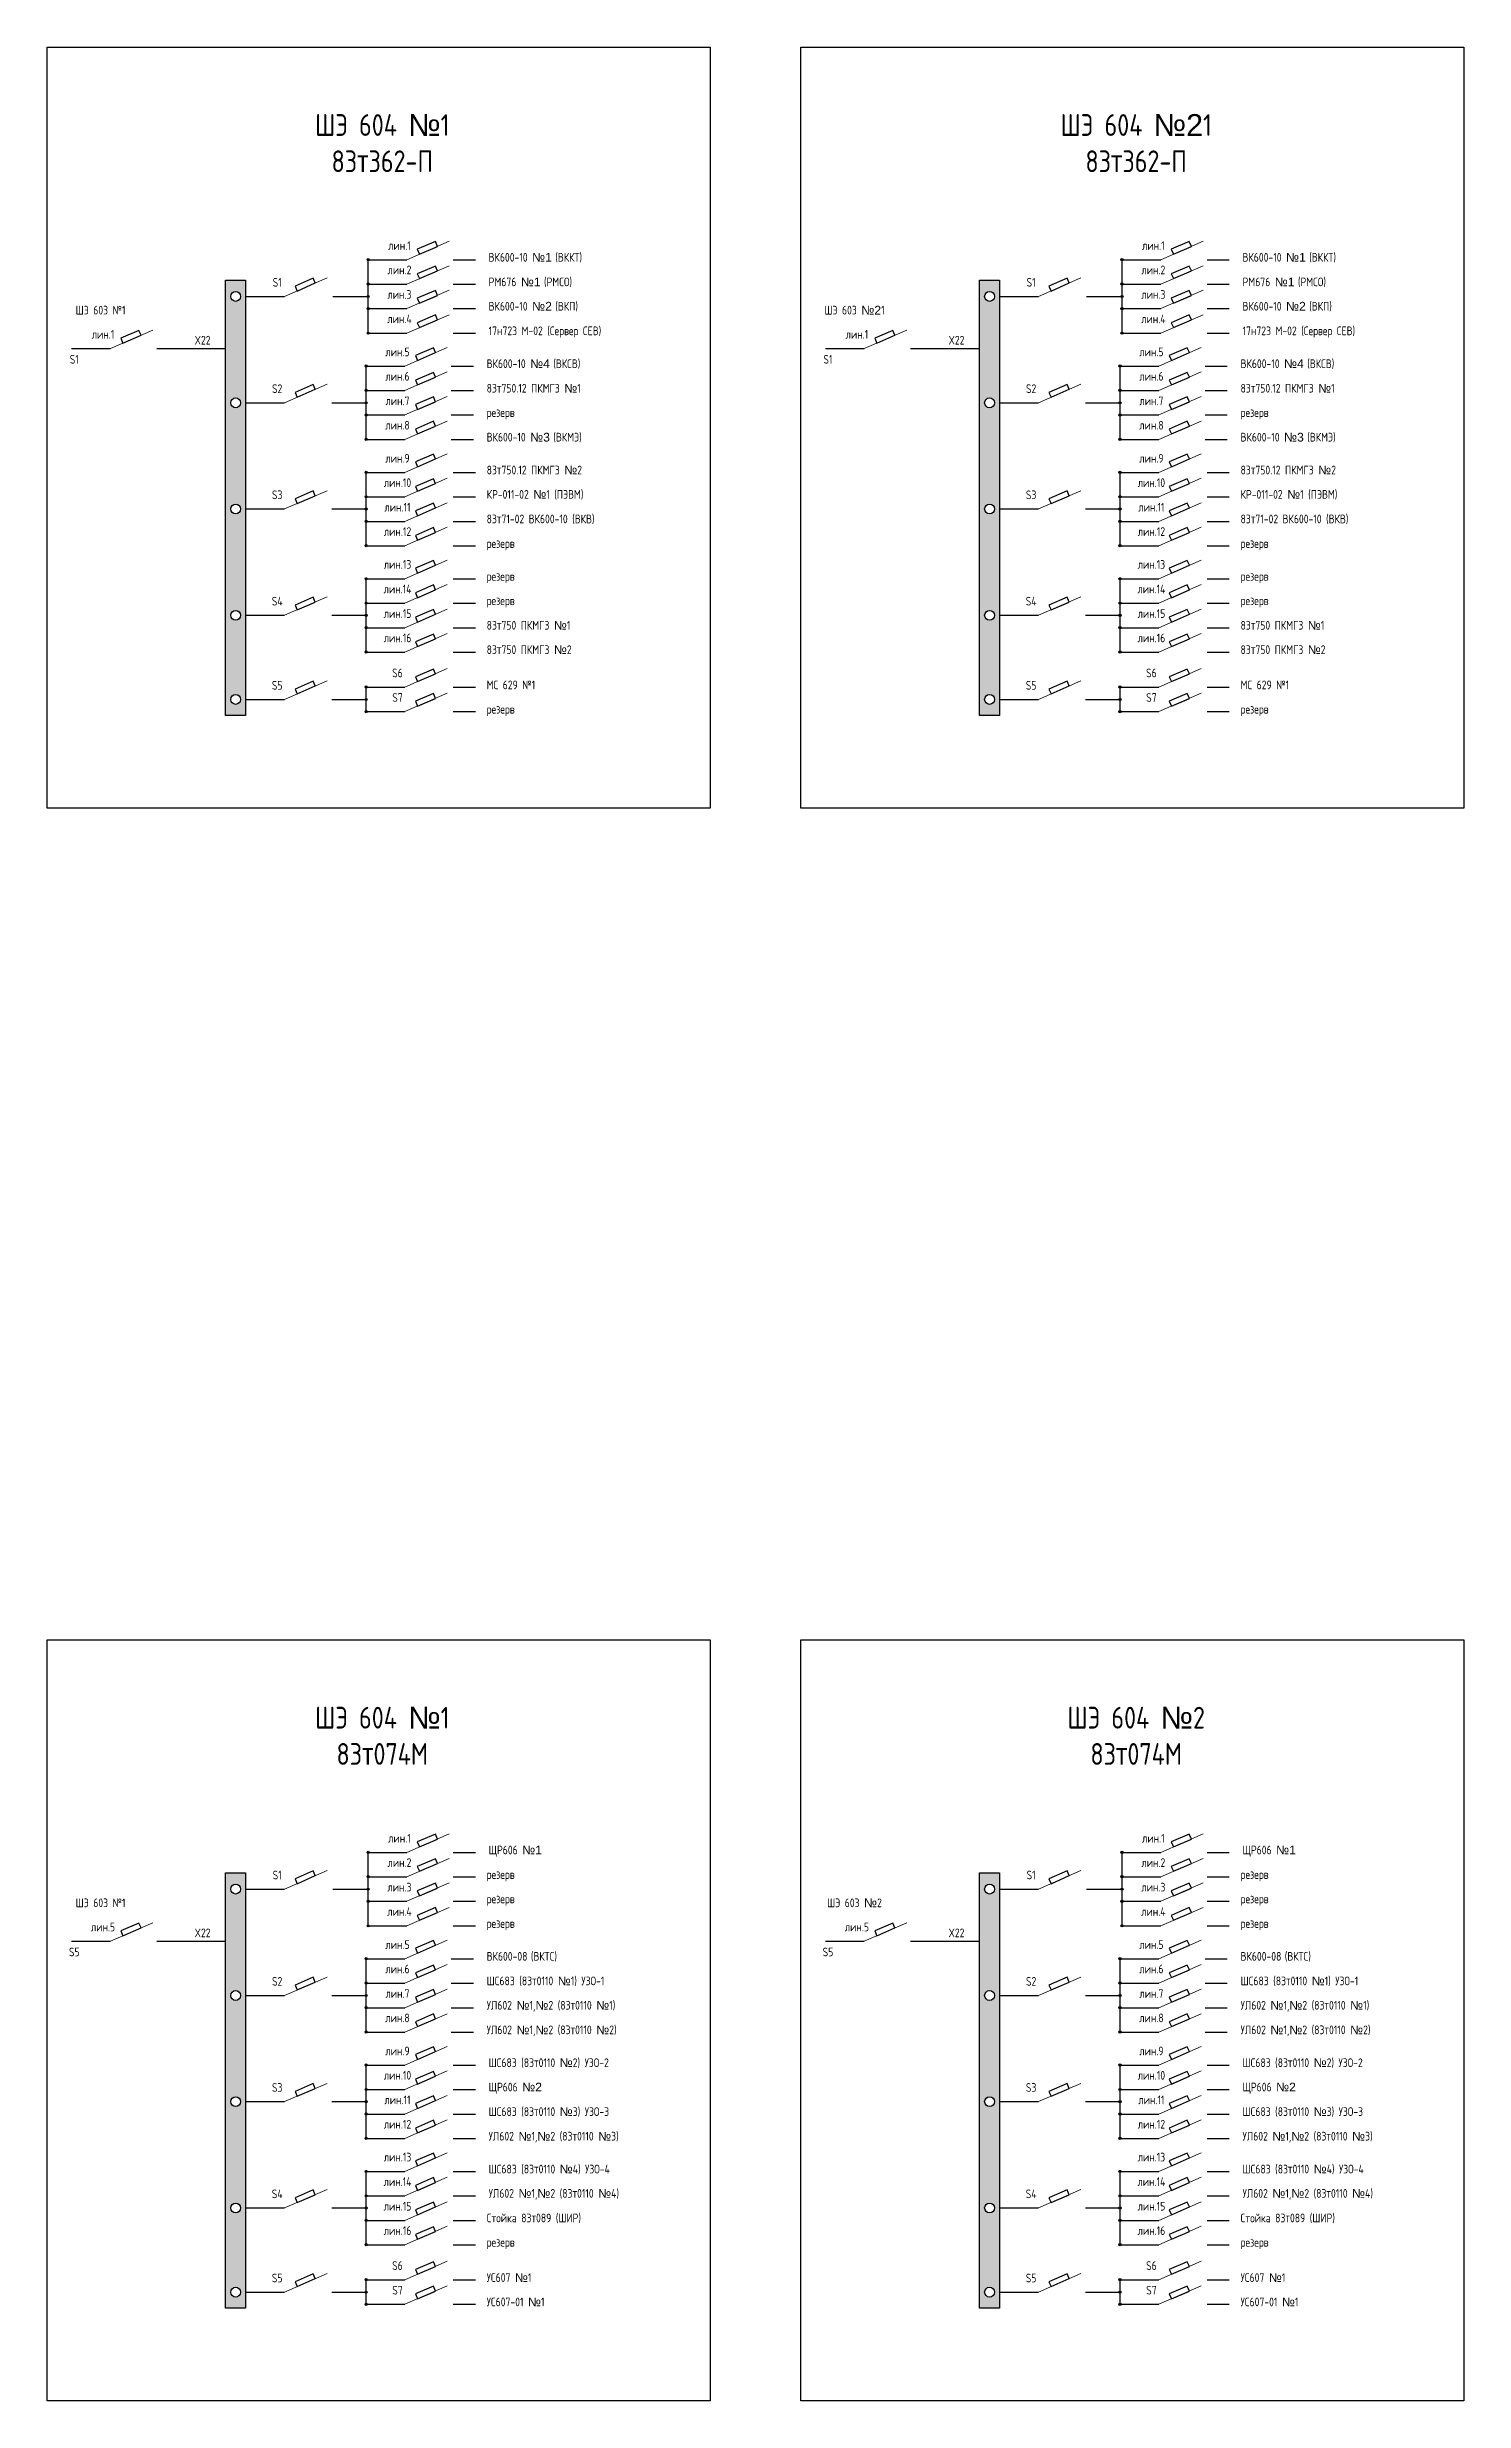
# Model space of a CAD drawing. Header units: millimetres. Extents: x 467 to 775, y 582 to 885.
# Drawn here: x 709.8 to 774.9, y 776.6 to 884.9 of the extents above; entities that cross this region are included whole.
import ezdxf

# ---------------------------------------------------------------- set-up
doc = ezdxf.new("R2010")
doc.units = ezdxf.units.MM
doc.header["$LTSCALE"] = 0.1

msp = doc.modelspace()

# ---------------------------------------------------------------- texts
for s, insert, char_height, width, attachment_point in [('{\\fGOST|b0|i0|c204|p34;ШЭ 604 \\fArial|b0|i0|c204|p34;№\\fGOST|b0|i0|c204|p34;1\\P83\\fArial Narrow|b0|i0|c204|p34;т\\fGOST|b0|i0|c204|p34;362-П}', (725.18, 880.45), 1, 9.6853, 5), ('{\\fGOST|b0|i0|c204|p34;ШЭ 604 \\fArial|b0|i0|c204|p34;№\\fArial|b0|i0|c0|p34;2\\fGOST|b0|i0|c204|p34;1\\P83\\fArial Narrow|b0|i0|c204|p34;т\\fGOST|b0|i0|c204|p34;362-П}', (759.84, 880.45), 1, 9.6853, 5), ('{\\fGOST|b0|i0|c204|p34;лин.1}', (725.97, 875.74), 0.4, 8.1445, 5), ('{\\fGOST|b0|i0|c204|p34;лин.1}', (760.63, 875.74), 0.4, 8.1445, 5), ('{\\fGOST|b0|i0|c204|p34;лин.2}', (725.97, 874.62), 0.4, 8.1445, 5), ('{\\fGOST|b0|i0|c204|p34;ВК600-10 \\fArial|b0|i0|c204|p34;№1 \\fGOST|b0|i0|c204|p34;(ВККТ)}', (730.07, 875.4), 0.4, 8.1445, 1), ('{\\fGOST|b0|i0|c204|p34;лин.2}', (760.63, 874.62), 0.4, 8.1445, 5), ('{\\fGOST|b0|i0|c204|p34;ВК600-10 \\fArial|b0|i0|c204|p34;№1 \\fGOST|b0|i0|c204|p34;(ВККТ)}', (764.73, 875.4), 0.4, 8.1445, 1), ('{\\fGOST|b0|i0|c204|p34;S1}', (720.35, 874.05), 0.4, 8.1445, 5), ('{\\fGOST|b0|i0|c204|p34;лин.3}', (725.97, 873.49), 0.4, 8.1445, 5), ('{\\fGOST|b0|i0|c204|p34;РМ676 \\fArial|b0|i0|c204|p34;№1 \\fGOST|b0|i0|c204|p34;(РМСО)}', (730.07, 874.27), 0.4, 8.1445, 1), ('{\\fGOST|b0|i0|c204|p34;S1}', (755.01, 874.05), 0.4, 8.1445, 5), ('{\\fGOST|b0|i0|c204|p34;лин.3}', (760.63, 873.49), 0.4, 8.1445, 5), ('{\\fGOST|b0|i0|c204|p34;РМ676 \\fArial|b0|i0|c204|p34;№1 \\fGOST|b0|i0|c204|p34;(РМСО)}', (764.73, 874.27), 0.4, 8.1445, 1), ('{\\fGOST|b0|i0|c204|p34;ШЭ 603 №1}', (712.23, 872.77), 0.4, 9.6853, 5), ('{\\fGOST|b0|i0|c204|p34;лин.4}', (725.97, 872.37), 0.4, 8.1445, 5), ('{\\fGOST|b0|i0|c204|p34;ВК600-10 \\fArial|b0|i0|c204|p34;№\\fArial|b0|i0|c0|p34;2\\fArial|b0|i0|c204|p34; \\fGOST|b0|i0|c204|p34;(ВКП)}', (730.07, 873.15), 0.4, 8.1445, 1), ('{\\fGOST|b0|i0|c204|p34;ШЭ 603 \\fArial|b0|i0|c204|p34;№\\fArial|b0|i0|c0|p34;2\\fGOST|b0|i0|c204|p34;1}', (746.89, 872.77), 0.4, 9.6853, 5), ('{\\fGOST|b0|i0|c204|p34;лин.4}', (760.63, 872.37), 0.4, 8.1445, 5), ('{\\fGOST|b0|i0|c204|p34;ВК600-10 \\fArial|b0|i0|c204|p34;№\\fArial|b0|i0|c0|p34;2\\fArial|b0|i0|c204|p34; \\fGOST|b0|i0|c204|p34;(ВКП)}', (764.73, 873.15), 0.4, 8.1445, 1), ('{\\fGOST|b0|i0|c204|p34;лин.1}', (712.34, 871.66), 0.4, 8.1445, 5), ('{\\fGOST|b0|i0|c0|p34;X22}', (716.92, 871.39), 0.4, 8.1445, 5), ('{\\fGOST|b0|i0|c204|p34;17н723 М-02 (Сервер СЕВ)}', (730.07, 872.02), 0.4, 9.1763, 1), ('{\\fGOST|b0|i0|c204|p34;лин.1}', (747, 871.66), 0.4, 8.1445, 5), ('{\\fGOST|b0|i0|c0|p34;X22}', (751.58, 871.39), 0.4, 8.1445, 5), ('{\\fGOST|b0|i0|c204|p34;17н723 М-02 (Сервер СЕВ)}', (764.73, 872.02), 0.4, 9.1763, 1), ('{\\fGOST|b0|i0|c204|p34;S1}', (711.02, 870.51), 0.4, 8.1445, 5), ('{\\fGOST|b0|i0|c204|p34;лин.5}', (725.88, 870.85), 0.4, 8.1445, 5), ('{\\fGOST|b0|i0|c204|p34;ВК600-10 \\fArial|b0|i0|c204|p34;№\\fArial|b0|i0|c0|p34;4\\fArial|b0|i0|c204|p34; \\fGOST|b0|i0|c204|p34;(ВКСВ)}', (729.98, 870.51), 0.4, 8.1445, 1), ('{\\fGOST|b0|i0|c204|p34;S1}', (745.67, 870.51), 0.4, 8.1445, 5), ('{\\fGOST|b0|i0|c204|p34;лин.5}', (760.54, 870.85), 0.4, 8.1445, 5), ('{\\fGOST|b0|i0|c204|p34;ВК600-10 \\fArial|b0|i0|c204|p34;№\\fArial|b0|i0|c0|p34;4\\fArial|b0|i0|c204|p34; \\fGOST|b0|i0|c204|p34;(ВКСВ)}', (764.64, 870.51), 0.4, 8.1445, 1), ('{\\fGOST|b0|i0|c204|p34;S2}', (720.35, 869.16), 0.4, 8.1445, 5), ('{\\fGOST|b0|i0|c204|p34;лин.6}', (725.88, 869.73), 0.4, 8.1445, 5), ('{\\fGOST|b0|i0|c204|p34;83\\fArial Narrow|b0|i0|c204|p34;т\\fGOST|b0|i0|c204|p34;750.12 ПКМГЗ \\fArial|b0|i0|c204|p34;№\\fGOST|b0|i0|c204|p34;1}', (729.98, 869.38), 0.4, 8.1445, 1), ('{\\fGOST|b0|i0|c204|p34;S2}', (755.01, 869.16), 0.4, 8.1445, 5), ('{\\fGOST|b0|i0|c204|p34;лин.6}', (760.54, 869.73), 0.4, 8.1445, 5), ('{\\fGOST|b0|i0|c204|p34;83\\fArial Narrow|b0|i0|c204|p34;т\\fGOST|b0|i0|c204|p34;750.12 ПКМГЗ \\fArial|b0|i0|c204|p34;№\\fGOST|b0|i0|c204|p34;1}', (764.64, 869.38), 0.4, 8.1445, 1), ('{\\fGOST|b0|i0|c204|p34;лин.7}', (725.88, 868.6), 0.4, 8.1445, 5), ('{\\fGOST|b0|i0|c204|p34;резерв}', (729.98, 868.26), 0.4, 8.1445, 1), ('{\\fGOST|b0|i0|c204|p34;лин.7}', (760.54, 868.6), 0.4, 8.1445, 5), ('{\\fGOST|b0|i0|c204|p34;резерв}', (764.64, 868.26), 0.4, 8.1445, 1), ('{\\fGOST|b0|i0|c204|p34;лин.8}', (725.88, 867.48), 0.4, 8.1445, 5), ('{\\fGOST|b0|i0|c204|p34;ВК600-10 \\fArial|b0|i0|c204|p34;№\\fArial|b0|i0|c0|p34;3\\fArial|b0|i0|c204|p34; \\fGOST|b0|i0|c204|p34;(ВКМЭ)}', (729.98, 867.13), 0.4, 8.1445, 1), ('{\\fGOST|b0|i0|c204|p34;лин.8}', (760.54, 867.48), 0.4, 8.1445, 5), ('{\\fGOST|b0|i0|c204|p34;ВК600-10 \\fArial|b0|i0|c204|p34;№\\fArial|b0|i0|c0|p34;3\\fArial|b0|i0|c204|p34; \\fGOST|b0|i0|c204|p34;(ВКМЭ)}', (764.64, 867.13), 0.4, 8.1445, 1), ('{\\fGOST|b0|i0|c204|p34;лин.9}', (725.88, 865.96), 0.4, 8.1445, 5), ('{\\fGOST|b0|i0|c204|p34;лин.9}', (760.54, 865.96), 0.4, 8.1445, 5), ('{\\fGOST|b0|i0|c204|p34;лин.10}', (725.88, 864.84), 0.4, 8.1445, 5), ('{\\fGOST|b0|i0|c204|p34;83\\fArial Narrow|b0|i0|c204|p34;т\\fGOST|b0|i0|c204|p34;750.12 ПКМГЗ \\fArial|b0|i0|c204|p34;№\\fGOST|b0|i0|c0|p34;2}', (729.98, 865.62), 0.4, 8.1445, 1), ('{\\fGOST|b0|i0|c204|p34;лин.10}', (760.54, 864.84), 0.4, 8.1445, 5), ('{\\fGOST|b0|i0|c204|p34;83\\fArial Narrow|b0|i0|c204|p34;т\\fGOST|b0|i0|c204|p34;750.12 ПКМГЗ \\fArial|b0|i0|c204|p34;№\\fGOST|b0|i0|c0|p34;2}', (764.64, 865.62), 0.4, 8.1445, 1), ('{\\fGOST|b0|i0|c204|p34;S3}', (720.35, 864.28), 0.4, 8.1445, 5), ('{\\fGOST|b0|i0|c204|p34;лин.11}', (725.88, 863.71), 0.4, 8.1445, 5), ('{\\fGOST|b0|i0|c204|p34;КР-011-02 \\fArial|b0|i0|c204|p34;№\\fGOST|b0|i0|c204|p34;1 \\fGOST|b0|i0|c0|p34;(\\fGOST|b0|i0|c204|p34;ПЭВМ\\fGOST|b0|i0|c0|p34;)}', (729.98, 864.5), 0.4, 8.1445, 1), ('{\\fGOST|b0|i0|c204|p34;S3}', (755.01, 864.28), 0.4, 8.1445, 5), ('{\\fGOST|b0|i0|c204|p34;лин.11}', (760.54, 863.71), 0.4, 8.1445, 5), ('{\\fGOST|b0|i0|c204|p34;КР-011-02 \\fArial|b0|i0|c204|p34;№\\fGOST|b0|i0|c204|p34;1 \\fGOST|b0|i0|c0|p34;(\\fGOST|b0|i0|c204|p34;ПЭВМ\\fGOST|b0|i0|c0|p34;)}', (764.64, 864.5), 0.4, 8.1445, 1), ('{\\fGOST|b0|i0|c204|p34;лин.12}', (725.88, 862.59), 0.4, 8.1445, 5), ('{\\fGOST|b0|i0|c0|p34;83\\fArial Narrow|b0|i0|c204|p34;т\\fGOST|b0|i0|c204|p34;71-02 ВК600-10 (ВКВ)}', (729.98, 863.37), 0.4, 8.8553, 1), ('{\\fGOST|b0|i0|c204|p34;лин.12}', (760.54, 862.59), 0.4, 8.1445, 5), ('{\\fGOST|b0|i0|c0|p34;83\\fArial Narrow|b0|i0|c204|p34;т\\fGOST|b0|i0|c204|p34;71-02 ВК600-10 (ВКВ)}', (764.64, 863.37), 0.4, 8.8553, 1), ('{\\fGOST|b0|i0|c204|p34;резерв}', (729.98, 862.24), 0.4, 8.1445, 1), ('{\\fGOST|b0|i0|c204|p34;резерв}', (764.64, 862.24), 0.4, 8.1445, 1), ('{\\fGOST|b0|i0|c204|p34;лин.13}', (725.88, 861.08), 0.4, 8.1445, 5), ('{\\fGOST|b0|i0|c204|p34;резерв}', (729.98, 860.73), 0.4, 8.1445, 1), ('{\\fGOST|b0|i0|c204|p34;лин.13}', (760.54, 861.08), 0.4, 8.1445, 5), ('{\\fGOST|b0|i0|c204|p34;резерв}', (764.64, 860.73), 0.4, 8.1445, 1), ('{\\fGOST|b0|i0|c204|p34;S4}', (720.35, 859.39), 0.4, 8.1445, 5), ('{\\fGOST|b0|i0|c204|p34;лин.14}', (725.88, 859.95), 0.4, 8.1445, 5), ('{\\fGOST|b0|i0|c204|p34;резерв}', (729.98, 859.61), 0.4, 8.1445, 1), ('{\\fGOST|b0|i0|c204|p34;S4}', (755.01, 859.39), 0.4, 8.1445, 5), ('{\\fGOST|b0|i0|c204|p34;лин.14}', (760.54, 859.95), 0.4, 8.1445, 5), ('{\\fGOST|b0|i0|c204|p34;резерв}', (764.64, 859.61), 0.4, 8.1445, 1), ('{\\fGOST|b0|i0|c204|p34;лин.15}', (725.88, 858.82), 0.4, 8.1445, 5), ('{\\fGOST|b0|i0|c204|p34;83\\fArial Narrow|b0|i0|c204|p34;т\\fGOST|b0|i0|c204|p34;750 ПКМГЗ \\fArial|b0|i0|c204|p34;№\\fGOST|b0|i0|c204|p34;1}', (729.98, 858.48), 0.4, 8.1445, 1), ('{\\fGOST|b0|i0|c204|p34;лин.15}', (760.54, 858.82), 0.4, 8.1445, 5), ('{\\fGOST|b0|i0|c204|p34;83\\fArial Narrow|b0|i0|c204|p34;т\\fGOST|b0|i0|c204|p34;750 ПКМГЗ \\fArial|b0|i0|c204|p34;№\\fGOST|b0|i0|c204|p34;1}', (764.64, 858.48), 0.4, 8.1445, 1), ('{\\fGOST|b0|i0|c204|p34;лин.16}', (725.88, 857.7), 0.4, 8.1445, 5), ('{\\fGOST|b0|i0|c204|p34;83\\fArial Narrow|b0|i0|c204|p34;т\\fGOST|b0|i0|c204|p34;750 ПКМГЗ \\fArial|b0|i0|c204|p34;№\\fGOST|b0|i0|c0|p34;2}', (729.98, 857.36), 0.4, 8.1445, 1), ('{\\fGOST|b0|i0|c204|p34;лин.16}', (760.54, 857.7), 0.4, 8.1445, 5), ('{\\fGOST|b0|i0|c204|p34;83\\fArial Narrow|b0|i0|c204|p34;т\\fGOST|b0|i0|c204|p34;750 ПКМГЗ \\fArial|b0|i0|c204|p34;№\\fGOST|b0|i0|c0|p34;2}', (764.64, 857.36), 0.4, 8.1445, 1), ('{\\fGOST|b0|i0|c0|p34;S6}', (725.88, 856.09), 0.4, 8.1445, 5), ('{\\fGOST|b0|i0|c0|p34;S6}', (760.54, 856.09), 0.4, 8.1445, 5), ('{\\fGOST|b0|i0|c204|p34;S5}', (720.35, 855.52), 0.4, 8.1445, 5), ('{\\fGOST|b0|i0|c0|p34;S7}', (725.88, 854.96), 0.4, 8.1445, 5), ('{\\fGOST|b0|i0|c204|p34;МС 629 №1}', (729.98, 855.74), 0.4, 8.1445, 1), ('{\\fGOST|b0|i0|c204|p34;S5}', (755.01, 855.52), 0.4, 8.1445, 5), ('{\\fGOST|b0|i0|c0|p34;S7}', (760.54, 854.96), 0.4, 8.1445, 5), ('{\\fGOST|b0|i0|c204|p34;МС 629 №1}', (764.64, 855.74), 0.4, 8.1445, 1), ('{\\fGOST|b0|i0|c204|p34;резерв}', (729.98, 854.62), 0.4, 8.1445, 1), ('{\\fGOST|b0|i0|c204|p34;резерв}', (764.64, 854.62), 0.4, 8.1445, 1), ('{\\fGOST|b0|i0|c204|p34;ШЭ 604 \\fArial|b0|i0|c204|p34;№\\fGOST|b0|i0|c0|p34;1\\fGOST|b0|i0|c204|p34;\\P83\\fArial Narrow|b0|i0|c204|p34;т\\fGOST|b0|i0|c0|p34;074M}', (725.18, 807.22), 1, 9.6853, 5), ('{\\fGOST|b0|i0|c204|p34;ШЭ 604 \\fArial|b0|i0|c204|p34;№\\fGOST|b0|i0|c0|p34;2\\fGOST|b0|i0|c204|p34;\\P83\\fArial Narrow|b0|i0|c204|p34;т\\fGOST|b0|i0|c0|p34;074M}', (759.84, 807.22), 1, 9.6853, 5), ('{\\fGOST|b0|i0|c204|p34;лин.1}', (725.97, 802.51), 0.4, 8.1445, 5), ('{\\fGOST|b0|i0|c204|p34;ЩР606 \\fArial|b0|i0|c204|p34;№1 }', (730.07, 802.17), 0.4, 8.1445, 1), ('{\\fGOST|b0|i0|c204|p34;лин.1}', (760.63, 802.51), 0.4, 8.1445, 5), ('{\\fGOST|b0|i0|c204|p34;ЩР606 \\fArial|b0|i0|c204|p34;№1 }', (764.73, 802.17), 0.4, 8.1445, 1), ('{\\fGOST|b0|i0|c204|p34;S1}', (720.35, 800.82), 0.4, 8.1445, 5), ('{\\fGOST|b0|i0|c204|p34;лин.2}', (725.97, 801.39), 0.4, 8.1445, 5), ('{\\fGOST|b0|i0|c204|p34;резерв}', (729.98, 801.04), 0.4, 8.1445, 1), ('{\\fGOST|b0|i0|c204|p34;S1}', (755.01, 800.82), 0.4, 8.1445, 5), ('{\\fGOST|b0|i0|c204|p34;лин.2}', (760.63, 801.39), 0.4, 8.1445, 5), ('{\\fGOST|b0|i0|c204|p34;резерв}', (764.64, 801.04), 0.4, 8.1445, 1), ('{\\fGOST|b0|i0|c204|p34;лин.3}', (725.97, 800.26), 0.4, 8.1445, 5), ('{\\fGOST|b0|i0|c204|p34;резерв}', (729.98, 799.92), 0.4, 8.1445, 1), ('{\\fGOST|b0|i0|c204|p34;лин.3}', (760.63, 800.26), 0.4, 8.1445, 5), ('{\\fGOST|b0|i0|c204|p34;резерв}', (764.64, 799.92), 0.4, 8.1445, 1), ('{\\fGOST|b0|i0|c204|p34;ШЭ 603 №1}', (712.23, 799.54), 0.4, 9.6853, 5), ('{\\fGOST|b0|i0|c204|p34;лин.4}', (725.97, 799.14), 0.4, 8.1445, 5), ('{\\fGOST|b0|i0|c204|p34;резерв}', (729.98, 798.79), 0.4, 8.1445, 1), ('{\\fGOST|b0|i0|c204|p34;ШЭ 603 \\fArial|b0|i0|c204|p34;№\\fGOST|b0|i0|c0|p34;2}', (746.89, 799.54), 0.4, 9.6853, 5), ('{\\fGOST|b0|i0|c204|p34;лин.4}', (760.63, 799.14), 0.4, 8.1445, 5), ('{\\fGOST|b0|i0|c204|p34;резерв}', (764.64, 798.79), 0.4, 8.1445, 1), ('{\\fGOST|b0|i0|c204|p34;лин.\\fGOST|b0|i0|c0|p34;5}', (712.34, 798.43), 0.4, 8.1445, 5), ('{\\fGOST|b0|i0|c0|p34;X22}', (716.92, 798.16), 0.4, 8.1445, 5), ('{\\fGOST|b0|i0|c204|p34;лин.5}', (725.88, 797.62), 0.4, 8.1445, 5), ('{\\fGOST|b0|i0|c204|p34;лин.\\fGOST|b0|i0|c0|p34;5}', (747, 798.43), 0.4, 8.1445, 5), ('{\\fGOST|b0|i0|c0|p34;X22}', (751.58, 798.16), 0.4, 8.1445, 5), ('{\\fGOST|b0|i0|c204|p34;лин.5}', (760.54, 797.62), 0.4, 8.1445, 5), ('{\\fGOST|b0|i0|c204|p34;S\\fGOST|b0|i0|c0|p34;5}', (711.02, 797.28), 0.4, 8.1445, 5), ('{\\fGOST|b0|i0|c204|p34;лин.6}', (725.88, 796.5), 0.4, 8.1445, 5), ('{\\fGOST|b0|i0|c204|p34;ВК600-\\fGOST|b0|i0|c0|p34;08\\fArial|b0|i0|c204|p34; \\fGOST|b0|i0|c204|p34;(ВКТС)}', (729.98, 797.28), 0.4, 8.1445, 1), ('{\\fGOST|b0|i0|c204|p34;S\\fGOST|b0|i0|c0|p34;5}', (745.67, 797.28), 0.4, 8.1445, 5), ('{\\fGOST|b0|i0|c204|p34;лин.6}', (760.54, 796.5), 0.4, 8.1445, 5), ('{\\fGOST|b0|i0|c204|p34;ВК600-\\fGOST|b0|i0|c0|p34;08\\fArial|b0|i0|c204|p34; \\fGOST|b0|i0|c204|p34;(ВКТС)}', (764.64, 797.28), 0.4, 8.1445, 1), ('{\\fGOST|b0|i0|c204|p34;S2}', (720.35, 795.93), 0.4, 8.1445, 5), ('{\\fGOST|b0|i0|c204|p34;лин.7}', (725.88, 795.37), 0.4, 8.1445, 5), ('{\\fGOST|b0|i0|c204|p34;ШС683 (83\\fArial Narrow|b0|i0|c204|p34;т\\fGOST|b0|i0|c204|p34;0110 \\fArial|b0|i0|c204|p34;№\\fGOST|b0|i0|c204|p34;1) УЗО-1}', (729.98, 796.15), 0.4, 9.366, 1), ('{\\fGOST|b0|i0|c204|p34;S2}', (755.01, 795.93), 0.4, 8.1445, 5), ('{\\fGOST|b0|i0|c204|p34;лин.7}', (760.54, 795.37), 0.4, 8.1445, 5), ('{\\fGOST|b0|i0|c204|p34;ШС683 (83\\fArial Narrow|b0|i0|c204|p34;т\\fGOST|b0|i0|c204|p34;0110 \\fArial|b0|i0|c204|p34;№\\fGOST|b0|i0|c204|p34;1) УЗО-1}', (764.64, 796.15), 0.4, 9.366, 1), ('{\\fGOST|b0|i0|c204|p34;лин.8}', (725.88, 794.25), 0.4, 8.1445, 5), ('{\\fGOST|b0|i0|c204|p34;УЛ602 \\fArial|b0|i0|c204|p34;№\\fGOST|b0|i0|c204|p34;1,\\fArial|b0|i0|c204|p34;№\\fGOST|b0|i0|c204|p34;2\\fGOST|b0|i0|c0|p34; \\fGOST|b0|i0|c204|p34;(83\\fArial Narrow|b0|i0|c204|p34;т\\fGOST|b0|i0|c204|p34;0110 \\fArial|b0|i0|c204|p34;№\\fGOST|b0|i0|c204|p34;1)}', (729.98, 795.03), 0.4, 9.366, 1), ('{\\fGOST|b0|i0|c204|p34;лин.8}', (760.54, 794.25), 0.4, 8.1445, 5), ('{\\fGOST|b0|i0|c204|p34;УЛ602 \\fArial|b0|i0|c204|p34;№\\fGOST|b0|i0|c204|p34;1,\\fArial|b0|i0|c204|p34;№\\fGOST|b0|i0|c204|p34;2\\fGOST|b0|i0|c0|p34; \\fGOST|b0|i0|c204|p34;(83\\fArial Narrow|b0|i0|c204|p34;т\\fGOST|b0|i0|c204|p34;0110 \\fArial|b0|i0|c204|p34;№\\fGOST|b0|i0|c204|p34;1)}', (764.64, 795.03), 0.4, 9.366, 1), ('{\\fGOST|b0|i0|c204|p34;УЛ602 \\fArial|b0|i0|c204|p34;№\\fGOST|b0|i0|c204|p34;1,\\fArial|b0|i0|c204|p34;№\\fGOST|b0|i0|c204|p34;2\\fGOST|b0|i0|c0|p34; \\fGOST|b0|i0|c204|p34;(83\\fArial Narrow|b0|i0|c204|p34;т\\fGOST|b0|i0|c204|p34;0110 \\fArial|b0|i0|c204|p34;№\\fGOST|b0|i0|c0|p34;2\\fGOST|b0|i0|c204|p34;)}', (729.98, 793.9), 0.4, 9.366, 1), ('{\\fGOST|b0|i0|c204|p34;УЛ602 \\fArial|b0|i0|c204|p34;№\\fGOST|b0|i0|c204|p34;1,\\fArial|b0|i0|c204|p34;№\\fGOST|b0|i0|c204|p34;2\\fGOST|b0|i0|c0|p34; \\fGOST|b0|i0|c204|p34;(83\\fArial Narrow|b0|i0|c204|p34;т\\fGOST|b0|i0|c204|p34;0110 \\fArial|b0|i0|c204|p34;№\\fGOST|b0|i0|c0|p34;2\\fGOST|b0|i0|c204|p34;)}', (764.64, 793.9), 0.4, 9.366, 1), ('{\\fGOST|b0|i0|c204|p34;лин.9}', (725.88, 792.73), 0.4, 8.1445, 5), ('{\\fGOST|b0|i0|c204|p34;ШС683 (83\\fArial Narrow|b0|i0|c204|p34;т\\fGOST|b0|i0|c204|p34;0110 \\fArial|b0|i0|c204|p34;№\\fGOST|b0|i0|c0|p34;2\\fGOST|b0|i0|c204|p34;) УЗО-\\fGOST|b0|i0|c0|p34;2}', (730.07, 792.39), 0.4, 9.366, 1), ('{\\fGOST|b0|i0|c204|p34;лин.9}', (760.54, 792.73), 0.4, 8.1445, 5), ('{\\fGOST|b0|i0|c204|p34;ШС683 (83\\fArial Narrow|b0|i0|c204|p34;т\\fGOST|b0|i0|c204|p34;0110 \\fArial|b0|i0|c204|p34;№\\fGOST|b0|i0|c0|p34;2\\fGOST|b0|i0|c204|p34;) УЗО-\\fGOST|b0|i0|c0|p34;2}', (764.73, 792.39), 0.4, 9.366, 1), ('{\\fGOST|b0|i0|c204|p34;S3}', (720.35, 791.05), 0.4, 8.1445, 5), ('{\\fGOST|b0|i0|c204|p34;лин.10}', (725.88, 791.61), 0.4, 8.1445, 5), ('{\\fGOST|b0|i0|c204|p34;ЩР606 \\fArial|b0|i0|c204|p34;№\\fArial|b0|i0|c0|p34;2\\fArial|b0|i0|c204|p34; }', (730.07, 791.27), 0.4, 8.1445, 1), ('{\\fGOST|b0|i0|c204|p34;S3}', (755.01, 791.05), 0.4, 8.1445, 5), ('{\\fGOST|b0|i0|c204|p34;лин.10}', (760.54, 791.61), 0.4, 8.1445, 5), ('{\\fGOST|b0|i0|c204|p34;ЩР606 \\fArial|b0|i0|c204|p34;№\\fArial|b0|i0|c0|p34;2\\fArial|b0|i0|c204|p34; }', (764.73, 791.27), 0.4, 8.1445, 1), ('{\\fGOST|b0|i0|c204|p34;лин.11}', (725.88, 790.48), 0.4, 8.1445, 5), ('{\\fGOST|b0|i0|c204|p34;ШС683 (83\\fArial Narrow|b0|i0|c204|p34;т\\fGOST|b0|i0|c204|p34;0110 \\fArial|b0|i0|c204|p34;№\\fGOST|b0|i0|c0|p34;3\\fGOST|b0|i0|c204|p34;) УЗО-\\fGOST|b0|i0|c0|p34;3}', (730.07, 790.14), 0.4, 9.366, 1), ('{\\fGOST|b0|i0|c204|p34;лин.11}', (760.54, 790.48), 0.4, 8.1445, 5), ('{\\fGOST|b0|i0|c204|p34;ШС683 (83\\fArial Narrow|b0|i0|c204|p34;т\\fGOST|b0|i0|c204|p34;0110 \\fArial|b0|i0|c204|p34;№\\fGOST|b0|i0|c0|p34;3\\fGOST|b0|i0|c204|p34;) УЗО-\\fGOST|b0|i0|c0|p34;3}', (764.73, 790.14), 0.4, 9.366, 1), ('{\\fGOST|b0|i0|c204|p34;лин.12}', (725.88, 789.36), 0.4, 8.1445, 5), ('{\\fGOST|b0|i0|c204|p34;УЛ602 \\fArial|b0|i0|c204|p34;№\\fGOST|b0|i0|c204|p34;1,\\fArial|b0|i0|c204|p34;№\\fGOST|b0|i0|c204|p34;2\\fGOST|b0|i0|c0|p34; \\fGOST|b0|i0|c204|p34;(83\\fArial Narrow|b0|i0|c204|p34;т\\fGOST|b0|i0|c204|p34;0110 \\fArial|b0|i0|c204|p34;№\\fGOST|b0|i0|c0|p34;3\\fGOST|b0|i0|c204|p34;)}', (730.07, 789.01), 0.4, 9.366, 1), ('{\\fGOST|b0|i0|c204|p34;лин.12}', (760.54, 789.36), 0.4, 8.1445, 5), ('{\\fGOST|b0|i0|c204|p34;УЛ602 \\fArial|b0|i0|c204|p34;№\\fGOST|b0|i0|c204|p34;1,\\fArial|b0|i0|c204|p34;№\\fGOST|b0|i0|c204|p34;2\\fGOST|b0|i0|c0|p34; \\fGOST|b0|i0|c204|p34;(83\\fArial Narrow|b0|i0|c204|p34;т\\fGOST|b0|i0|c204|p34;0110 \\fArial|b0|i0|c204|p34;№\\fGOST|b0|i0|c0|p34;3\\fGOST|b0|i0|c204|p34;)}', (764.73, 789.01), 0.4, 9.366, 1), ('{\\fGOST|b0|i0|c204|p34;лин.13}', (725.88, 787.85), 0.4, 8.1445, 5), ('{\\fGOST|b0|i0|c204|p34;лин.13}', (760.54, 787.85), 0.4, 8.1445, 5), ('{\\fGOST|b0|i0|c204|p34;лин.14}', (725.88, 786.72), 0.4, 8.1445, 5), ('{\\fGOST|b0|i0|c204|p34;ШС683 (83\\fArial Narrow|b0|i0|c204|p34;т\\fGOST|b0|i0|c204|p34;0110 \\fArial|b0|i0|c204|p34;№\\fGOST|b0|i0|c0|p34;4\\fGOST|b0|i0|c204|p34;) УЗО-\\fGOST|b0|i0|c0|p34;4}', (730.07, 787.5), 0.4, 9.366, 1), ('{\\fGOST|b0|i0|c204|p34;лин.14}', (760.54, 786.72), 0.4, 8.1445, 5), ('{\\fGOST|b0|i0|c204|p34;ШС683 (83\\fArial Narrow|b0|i0|c204|p34;т\\fGOST|b0|i0|c204|p34;0110 \\fArial|b0|i0|c204|p34;№\\fGOST|b0|i0|c0|p34;4\\fGOST|b0|i0|c204|p34;) УЗО-\\fGOST|b0|i0|c0|p34;4}', (764.73, 787.5), 0.4, 9.366, 1), ('{\\fGOST|b0|i0|c204|p34;S4}', (720.35, 786.16), 0.4, 8.1445, 5), ('{\\fGOST|b0|i0|c204|p34;лин.15}', (725.88, 785.59), 0.4, 8.1445, 5), ('{\\fGOST|b0|i0|c204|p34;УЛ602 \\fArial|b0|i0|c204|p34;№\\fGOST|b0|i0|c204|p34;1,\\fArial|b0|i0|c204|p34;№\\fGOST|b0|i0|c204|p34;2\\fGOST|b0|i0|c0|p34; \\fGOST|b0|i0|c204|p34;(83\\fArial Narrow|b0|i0|c204|p34;т\\fGOST|b0|i0|c204|p34;0110 \\fArial|b0|i0|c204|p34;№\\fGOST|b0|i0|c0|p34;4\\fGOST|b0|i0|c204|p34;)}', (730.07, 786.38), 0.4, 9.366, 1), ('{\\fGOST|b0|i0|c204|p34;S4}', (755.01, 786.16), 0.4, 8.1445, 5), ('{\\fGOST|b0|i0|c204|p34;лин.15}', (760.54, 785.59), 0.4, 8.1445, 5), ('{\\fGOST|b0|i0|c204|p34;УЛ602 \\fArial|b0|i0|c204|p34;№\\fGOST|b0|i0|c204|p34;1,\\fArial|b0|i0|c204|p34;№\\fGOST|b0|i0|c204|p34;2\\fGOST|b0|i0|c0|p34; \\fGOST|b0|i0|c204|p34;(83\\fArial Narrow|b0|i0|c204|p34;т\\fGOST|b0|i0|c204|p34;0110 \\fArial|b0|i0|c204|p34;№\\fGOST|b0|i0|c0|p34;4\\fGOST|b0|i0|c204|p34;)}', (764.73, 786.38), 0.4, 9.366, 1), ('{\\fGOST|b0|i0|c204|p34;лин.16}', (725.88, 784.47), 0.4, 8.1445, 5), ('{\\fGOST|b0|i0|c204|p34;Стойка 83\\fArial Narrow|b0|i0|c204|p34;т\\fGOST|b0|i0|c204|p34;089 (ШИР)}', (729.98, 785.25), 0.4, 8.1445, 1), ('{\\fGOST|b0|i0|c204|p34;лин.16}', (760.54, 784.47), 0.4, 8.1445, 5), ('{\\fGOST|b0|i0|c204|p34;Стойка 83\\fArial Narrow|b0|i0|c204|p34;т\\fGOST|b0|i0|c204|p34;089 (ШИР)}', (764.64, 785.25), 0.4, 8.1445, 1), ('{\\fGOST|b0|i0|c204|p34;резерв}', (729.98, 784.13), 0.4, 8.1445, 1), ('{\\fGOST|b0|i0|c204|p34;резерв}', (764.64, 784.13), 0.4, 8.1445, 1), ('{\\fGOST|b0|i0|c204|p34;S5}', (720.35, 782.29), 0.4, 8.1445, 5), ('{\\fGOST|b0|i0|c0|p34;S6}', (725.88, 782.86), 0.4, 8.1445, 5), ('{\\fGOST|b0|i0|c204|p34;УС607 \\fArial|b0|i0|c204|p34;№\\fGOST|b0|i0|c204|p34;1}', (729.98, 782.51), 0.4, 8.1445, 1), ('{\\fGOST|b0|i0|c204|p34;S5}', (755.01, 782.29), 0.4, 8.1445, 5), ('{\\fGOST|b0|i0|c0|p34;S6}', (760.54, 782.86), 0.4, 8.1445, 5), ('{\\fGOST|b0|i0|c204|p34;УС607 \\fArial|b0|i0|c204|p34;№\\fGOST|b0|i0|c204|p34;1}', (764.64, 782.51), 0.4, 8.1445, 1), ('{\\fGOST|b0|i0|c0|p34;S7}', (725.88, 781.73), 0.4, 8.1445, 5), ('{\\fGOST|b0|i0|c0|p34;S7}', (760.54, 781.73), 0.4, 8.1445, 5), ('{\\fGOST|b0|i0|c204|p34;УС607\\fGOST|b0|i0|c0|p34;-01\\fGOST|b0|i0|c204|p34; \\fArial|b0|i0|c204|p34;№\\fGOST|b0|i0|c204|p34;1}', (729.98, 781.39), 0.4, 8.1445, 1), ('{\\fGOST|b0|i0|c204|p34;УС607\\fGOST|b0|i0|c0|p34;-01\\fGOST|b0|i0|c204|p34; \\fArial|b0|i0|c204|p34;№\\fGOST|b0|i0|c204|p34;1}', (764.64, 781.39), 0.4, 8.1445, 1)]:
    msp.add_mtext(s, dxfattribs=dict(insert=insert, char_height=char_height, width=width, attachment_point=attachment_point))

# ---------------------------------------------------------------- hatches: boundary and pattern name
h = msp.add_hatch(color=256)
h.paths.add_polyline_path([(724.58, 875.09), (724.53, 875.09), (724.53, 875.04, 0.414214)], flags=17)
h.paths.add_polyline_path([(724.48, 875.09, 0.414214), (724.53, 875.04), (724.53, 875.09), (724.58, 875.09, 1)])
h = msp.add_hatch(color=256)
h.paths.add_polyline_path([(759.24, 875.09), (759.19, 875.09), (759.19, 875.04, 0.414214)], flags=17)
h.paths.add_polyline_path([(759.14, 875.09, 0.414214), (759.19, 875.04), (759.19, 875.09), (759.24, 875.09, 1)])
h = msp.add_hatch(color=256)
h.paths.add_polyline_path([(717.97, 854.13), (718.9, 854.13), (718.9, 874.15), (717.97, 874.15)])
h.paths.add_polyline_path([(718.21, 863.63, -1), (718.66, 863.63, -1)], flags=16)
h.paths.add_polyline_path([(718.66, 858.74, -1), (718.21, 858.74, -1)], flags=16)
h.paths.add_polyline_path([(718.21, 868.51, -1), (718.66, 868.51, -1)], flags=16)
h.paths.add_polyline_path([(718.66, 854.87, -1), (718.21, 854.87, -1)], flags=16)
h.paths.add_polyline_path([(718.21, 873.4, -1), (718.66, 873.4, -1)], flags=16)
h = msp.add_hatch(color=256)
h.paths.add_polyline_path([(724.58, 873.97), (724.53, 873.97), (724.53, 873.92, 0.414214)], flags=17)
h.paths.add_polyline_path([(724.48, 873.97, 0.414214), (724.53, 873.92), (724.53, 873.97), (724.58, 873.97, 1)])
h = msp.add_hatch(color=256)
h.paths.add_polyline_path([(724.58, 873.4), (724.53, 873.4), (724.53, 873.35, 0.414214)], flags=17)
h.paths.add_polyline_path([(724.48, 873.4, 0.414214), (724.53, 873.35), (724.53, 873.4), (724.58, 873.4, 1)])
h = msp.add_hatch(color=256)
h.paths.add_polyline_path([(752.63, 854.13), (753.56, 854.13), (753.56, 874.15), (752.63, 874.15)])
h.paths.add_polyline_path([(752.87, 863.63, -1), (753.32, 863.63, -1)], flags=16)
h.paths.add_polyline_path([(753.32, 858.74, -1), (752.87, 858.74, -1)], flags=16)
h.paths.add_polyline_path([(752.87, 868.51, -1), (753.32, 868.51, -1)], flags=16)
h.paths.add_polyline_path([(753.32, 854.87, -1), (752.87, 854.87, -1)], flags=16)
h.paths.add_polyline_path([(752.87, 873.4, -1), (753.32, 873.4, -1)], flags=16)
h = msp.add_hatch(color=256)
h.paths.add_polyline_path([(759.24, 873.97), (759.19, 873.97), (759.19, 873.92, 0.414214)], flags=17)
h.paths.add_polyline_path([(759.14, 873.97, 0.414214), (759.19, 873.92), (759.19, 873.97), (759.24, 873.97, 1)])
h = msp.add_hatch(color=256)
h.paths.add_polyline_path([(759.24, 873.4), (759.19, 873.4), (759.19, 873.35, 0.414214)], flags=17)
h.paths.add_polyline_path([(759.14, 873.4, 0.414214), (759.19, 873.35), (759.19, 873.4), (759.24, 873.4, 1)])
h = msp.add_hatch(color=256)
h.paths.add_polyline_path([(724.58, 872.84), (724.53, 872.84), (724.53, 872.79, 0.414214)], flags=17)
h.paths.add_polyline_path([(724.48, 872.84, 0.414214), (724.53, 872.79), (724.53, 872.84), (724.58, 872.84, 1)])
h = msp.add_hatch(color=256)
h.paths.add_polyline_path([(759.24, 872.84), (759.19, 872.84), (759.19, 872.79, 0.414214)], flags=17)
h.paths.add_polyline_path([(759.14, 872.84, 0.414214), (759.19, 872.79), (759.19, 872.84), (759.24, 872.84, 1)])
h = msp.add_hatch(color=256)
h.paths.add_polyline_path([(724.58, 871.71), (724.53, 871.71), (724.53, 871.66, 0.414214)], flags=17)
h.paths.add_polyline_path([(724.48, 871.71, 0.414214), (724.53, 871.66), (724.53, 871.71), (724.58, 871.71, 1)])
h = msp.add_hatch(color=256)
h.paths.add_polyline_path([(759.24, 871.71), (759.19, 871.71), (759.19, 871.66, 0.414214)], flags=17)
h.paths.add_polyline_path([(759.14, 871.71, 0.414214), (759.19, 871.66), (759.19, 871.71), (759.24, 871.71, 1)])
h = msp.add_hatch(color=256)
h.paths.add_polyline_path([(724.49, 870.2), (724.44, 870.2), (724.44, 870.15, 0.414214)], flags=17)
h.paths.add_polyline_path([(724.39, 870.2, 0.414214), (724.44, 870.15), (724.44, 870.2), (724.49, 870.2, 1)])
h = msp.add_hatch(color=256)
h.paths.add_polyline_path([(759.15, 870.2), (759.1, 870.2), (759.1, 870.15, 0.414214)], flags=17)
h.paths.add_polyline_path([(759.05, 870.2, 0.414214), (759.1, 870.15), (759.1, 870.2), (759.15, 870.2, 1)])
h = msp.add_hatch(color=256)
h.paths.add_polyline_path([(724.49, 869.08), (724.44, 869.08), (724.44, 869.03, 0.414214)], flags=17)
h.paths.add_polyline_path([(724.39, 869.08, 0.414214), (724.44, 869.03), (724.44, 869.08), (724.49, 869.08, 1)])
h = msp.add_hatch(color=256)
h.paths.add_polyline_path([(759.15, 869.08), (759.1, 869.08), (759.1, 869.03, 0.414214)], flags=17)
h.paths.add_polyline_path([(759.05, 869.08, 0.414214), (759.1, 869.03), (759.1, 869.08), (759.15, 869.08, 1)])
h = msp.add_hatch(color=256)
h.paths.add_polyline_path([(724.49, 868.51), (724.44, 868.51), (724.44, 868.46, 0.414214)], flags=17)
h.paths.add_polyline_path([(724.39, 868.51, 0.414214), (724.44, 868.46), (724.44, 868.51), (724.49, 868.51, 1)])
h = msp.add_hatch(color=256)
h.paths.add_polyline_path([(724.49, 867.95), (724.44, 867.95), (724.44, 867.9, 0.414214)], flags=17)
h.paths.add_polyline_path([(724.39, 867.95, 0.414214), (724.44, 867.9), (724.44, 867.95), (724.49, 867.95, 1)])
h = msp.add_hatch(color=256)
h.paths.add_polyline_path([(759.15, 868.51), (759.1, 868.51), (759.1, 868.46, 0.414214)], flags=17)
h.paths.add_polyline_path([(759.05, 868.51, 0.414214), (759.1, 868.46), (759.1, 868.51), (759.15, 868.51, 1)])
h = msp.add_hatch(color=256)
h.paths.add_polyline_path([(759.15, 867.95), (759.1, 867.95), (759.1, 867.9, 0.414214)], flags=17)
h.paths.add_polyline_path([(759.05, 867.95, 0.414214), (759.1, 867.9), (759.1, 867.95), (759.15, 867.95, 1)])
h = msp.add_hatch(color=256)
h.paths.add_polyline_path([(724.49, 866.83), (724.44, 866.83), (724.44, 866.78, 0.414214)], flags=17)
h.paths.add_polyline_path([(724.39, 866.83, 0.414214), (724.44, 866.78), (724.44, 866.83), (724.49, 866.83, 1)])
h = msp.add_hatch(color=256)
h.paths.add_polyline_path([(759.15, 866.83), (759.1, 866.83), (759.1, 866.78, 0.414214)], flags=17)
h.paths.add_polyline_path([(759.05, 866.83, 0.414214), (759.1, 866.78), (759.1, 866.83), (759.15, 866.83, 1)])
h = msp.add_hatch(color=256)
h.paths.add_polyline_path([(724.49, 865.31), (724.44, 865.31), (724.44, 865.26, 0.414214)], flags=17)
h.paths.add_polyline_path([(724.39, 865.31, 0.414214), (724.44, 865.26), (724.44, 865.31), (724.49, 865.31, 1)])
h = msp.add_hatch(color=256)
h.paths.add_polyline_path([(759.15, 865.31), (759.1, 865.31), (759.1, 865.26, 0.414214)], flags=17)
h.paths.add_polyline_path([(759.05, 865.31, 0.414214), (759.1, 865.26), (759.1, 865.31), (759.15, 865.31, 1)])
h = msp.add_hatch(color=256)
h.paths.add_polyline_path([(724.49, 864.19), (724.44, 864.19), (724.44, 864.14, 0.414214)], flags=17)
h.paths.add_polyline_path([(724.39, 864.19, 0.414214), (724.44, 864.14), (724.44, 864.19), (724.49, 864.19, 1)])
h = msp.add_hatch(color=256)
h.paths.add_polyline_path([(724.49, 863.63), (724.44, 863.63), (724.44, 863.57, 0.414214)], flags=17)
h.paths.add_polyline_path([(724.39, 863.63, 0.414214), (724.44, 863.57), (724.44, 863.63), (724.49, 863.63, 1)])
h = msp.add_hatch(color=256)
h.paths.add_polyline_path([(759.15, 864.19), (759.1, 864.19), (759.1, 864.14, 0.414214)], flags=17)
h.paths.add_polyline_path([(759.05, 864.19, 0.414214), (759.1, 864.14), (759.1, 864.19), (759.15, 864.19, 1)])
h = msp.add_hatch(color=256)
h.paths.add_polyline_path([(759.15, 863.63), (759.1, 863.63), (759.1, 863.57, 0.414214)], flags=17)
h.paths.add_polyline_path([(759.05, 863.63, 0.414214), (759.1, 863.57), (759.1, 863.63), (759.15, 863.63, 1)])
h = msp.add_hatch(color=256)
h.paths.add_polyline_path([(724.49, 863.06), (724.44, 863.06), (724.44, 863.01, 0.414214)], flags=17)
h.paths.add_polyline_path([(724.39, 863.06, 0.414214), (724.44, 863.01), (724.44, 863.06), (724.49, 863.06, 1)])
h = msp.add_hatch(color=256)
h.paths.add_polyline_path([(759.15, 863.06), (759.1, 863.06), (759.1, 863.01, 0.414214)], flags=17)
h.paths.add_polyline_path([(759.05, 863.06, 0.414214), (759.1, 863.01), (759.1, 863.06), (759.15, 863.06, 1)])
h = msp.add_hatch(color=256)
h.paths.add_polyline_path([(724.49, 861.94), (724.44, 861.94), (724.44, 861.89, 0.414214)], flags=17)
h.paths.add_polyline_path([(724.39, 861.94, 0.414214), (724.44, 861.89), (724.44, 861.94), (724.49, 861.94, 1)])
h = msp.add_hatch(color=256)
h.paths.add_polyline_path([(759.15, 861.94), (759.1, 861.94), (759.1, 861.89, 0.414214)], flags=17)
h.paths.add_polyline_path([(759.05, 861.94, 0.414214), (759.1, 861.89), (759.1, 861.94), (759.15, 861.94, 1)])
h = msp.add_hatch(color=256)
h.paths.add_polyline_path([(724.49, 860.42), (724.44, 860.42), (724.44, 860.37, 0.414214)], flags=17)
h.paths.add_polyline_path([(724.39, 860.42, 0.414214), (724.44, 860.37), (724.44, 860.42), (724.49, 860.42, 1)])
h = msp.add_hatch(color=256)
h.paths.add_polyline_path([(759.15, 860.42), (759.1, 860.42), (759.1, 860.37, 0.414214)], flags=17)
h.paths.add_polyline_path([(759.05, 860.42, 0.414214), (759.1, 860.37), (759.1, 860.42), (759.15, 860.42, 1)])
h = msp.add_hatch(color=256)
h.paths.add_polyline_path([(724.49, 859.3), (724.44, 859.3), (724.44, 859.25, 0.414214)], flags=17)
h.paths.add_polyline_path([(724.39, 859.3, 0.414214), (724.44, 859.25), (724.44, 859.3), (724.49, 859.3, 1)])
h = msp.add_hatch(color=256)
h.paths.add_polyline_path([(759.15, 859.3), (759.1, 859.3), (759.1, 859.25, 0.414214)], flags=17)
h.paths.add_polyline_path([(759.05, 859.3, 0.414214), (759.1, 859.25), (759.1, 859.3), (759.15, 859.3, 1)])
h = msp.add_hatch(color=256)
h.paths.add_polyline_path([(724.49, 858.74), (724.44, 858.74), (724.44, 858.69, 0.414214)], flags=17)
h.paths.add_polyline_path([(724.39, 858.74, 0.414214), (724.44, 858.69), (724.44, 858.74), (724.49, 858.74, 1)])
h = msp.add_hatch(color=256)
h.paths.add_polyline_path([(759.15, 858.74), (759.1, 858.74), (759.1, 858.69, 0.414214)], flags=17)
h.paths.add_polyline_path([(759.05, 858.74, 0.414214), (759.1, 858.69), (759.1, 858.74), (759.15, 858.74, 1)])
h = msp.add_hatch(color=256)
h.paths.add_polyline_path([(724.49, 858.17), (724.44, 858.17), (724.44, 858.12, 0.414214)], flags=17)
h.paths.add_polyline_path([(724.39, 858.17, 0.414214), (724.44, 858.12), (724.44, 858.17), (724.49, 858.17, 1)])
h = msp.add_hatch(color=256)
h.paths.add_polyline_path([(759.15, 858.17), (759.1, 858.17), (759.1, 858.12, 0.414214)], flags=17)
h.paths.add_polyline_path([(759.05, 858.17, 0.414214), (759.1, 858.12), (759.1, 858.17), (759.15, 858.17, 1)])
h = msp.add_hatch(color=256)
h.paths.add_polyline_path([(724.49, 857.05), (724.44, 857.05), (724.44, 857, 0.414214)], flags=17)
h.paths.add_polyline_path([(724.39, 857.05, 0.414214), (724.44, 857), (724.44, 857.05), (724.49, 857.05, 1)])
h = msp.add_hatch(color=256)
h.paths.add_polyline_path([(759.15, 857.05), (759.1, 857.05), (759.1, 857, 0.414214)], flags=17)
h.paths.add_polyline_path([(759.05, 857.05, 0.414214), (759.1, 857), (759.1, 857.05), (759.15, 857.05, 1)])
h = msp.add_hatch(color=256)
h.paths.add_polyline_path([(724.49, 855.44), (724.44, 855.44), (724.44, 855.39, 0.414214)], flags=17)
h.paths.add_polyline_path([(724.39, 855.44, 0.414214), (724.44, 855.39), (724.44, 855.44), (724.49, 855.44, 1)])
h = msp.add_hatch(color=256)
h.paths.add_polyline_path([(759.15, 855.44), (759.1, 855.44), (759.1, 855.39, 0.414214)], flags=17)
h.paths.add_polyline_path([(759.05, 855.44, 0.414214), (759.1, 855.39), (759.1, 855.44), (759.15, 855.44, 1)])
h = msp.add_hatch(color=256)
h.paths.add_polyline_path([(724.49, 854.87), (724.44, 854.87), (724.44, 854.82, 0.414214)], flags=17)
h.paths.add_polyline_path([(724.39, 854.87, 0.414214), (724.44, 854.82), (724.44, 854.87), (724.49, 854.87, 1)])
h = msp.add_hatch(color=256)
h.paths.add_polyline_path([(724.49, 854.31), (724.44, 854.31), (724.44, 854.26, 0.414214)], flags=17)
h.paths.add_polyline_path([(724.39, 854.31, 0.414214), (724.44, 854.26), (724.44, 854.31), (724.49, 854.31, 1)])
h = msp.add_hatch(color=256)
h.paths.add_polyline_path([(759.15, 854.87), (759.1, 854.87), (759.1, 854.82, 0.414214)], flags=17)
h.paths.add_polyline_path([(759.05, 854.87, 0.414214), (759.1, 854.82), (759.1, 854.87), (759.15, 854.87, 1)])
h = msp.add_hatch(color=256)
h.paths.add_polyline_path([(759.15, 854.31), (759.1, 854.31), (759.1, 854.26, 0.414214)], flags=17)
h.paths.add_polyline_path([(759.05, 854.31, 0.414214), (759.1, 854.26), (759.1, 854.31), (759.15, 854.31, 1)])
h = msp.add_hatch(color=256)
h.paths.add_polyline_path([(717.97, 780.9), (718.9, 780.9), (718.9, 800.92), (717.97, 800.92)])
h.paths.add_polyline_path([(718.21, 790.4, -1), (718.66, 790.4, -1)], flags=16)
h.paths.add_polyline_path([(718.66, 785.51, -1), (718.21, 785.51, -1)], flags=16)
h.paths.add_polyline_path([(718.21, 795.28, -1), (718.66, 795.28, -1)], flags=16)
h.paths.add_polyline_path([(718.66, 781.64, -1), (718.21, 781.64, -1)], flags=16)
h.paths.add_polyline_path([(718.21, 800.17, -1), (718.66, 800.17, -1)], flags=16)
h = msp.add_hatch(color=256)
h.paths.add_polyline_path([(724.58, 801.86), (724.53, 801.86), (724.53, 801.81, 0.414214)], flags=17)
h.paths.add_polyline_path([(724.48, 801.86, 0.414214), (724.53, 801.81), (724.53, 801.86), (724.58, 801.86, 1)])
h = msp.add_hatch(color=256)
h.paths.add_polyline_path([(752.63, 780.9), (753.56, 780.9), (753.56, 800.92), (752.63, 800.92)])
h.paths.add_polyline_path([(752.87, 790.4, -1), (753.32, 790.4, -1)], flags=16)
h.paths.add_polyline_path([(753.32, 785.51, -1), (752.87, 785.51, -1)], flags=16)
h.paths.add_polyline_path([(752.87, 795.28, -1), (753.32, 795.28, -1)], flags=16)
h.paths.add_polyline_path([(753.32, 781.64, -1), (752.87, 781.64, -1)], flags=16)
h.paths.add_polyline_path([(752.87, 800.17, -1), (753.32, 800.17, -1)], flags=16)
h = msp.add_hatch(color=256)
h.paths.add_polyline_path([(759.24, 801.86), (759.19, 801.86), (759.19, 801.81, 0.414214)], flags=17)
h.paths.add_polyline_path([(759.14, 801.86, 0.414214), (759.19, 801.81), (759.19, 801.86), (759.24, 801.86, 1)])
h = msp.add_hatch(color=256)
h.paths.add_polyline_path([(724.58, 800.74), (724.53, 800.74), (724.53, 800.69, 0.414214)], flags=17)
h.paths.add_polyline_path([(724.48, 800.74, 0.414214), (724.53, 800.69), (724.53, 800.74), (724.58, 800.74, 1)])
h = msp.add_hatch(color=256)
h.paths.add_polyline_path([(724.58, 800.17), (724.53, 800.17), (724.53, 800.12, 0.414214)], flags=17)
h.paths.add_polyline_path([(724.48, 800.17, 0.414214), (724.53, 800.12), (724.53, 800.17), (724.58, 800.17, 1)])
h = msp.add_hatch(color=256)
h.paths.add_polyline_path([(759.24, 800.74), (759.19, 800.74), (759.19, 800.69, 0.414214)], flags=17)
h.paths.add_polyline_path([(759.14, 800.74, 0.414214), (759.19, 800.69), (759.19, 800.74), (759.24, 800.74, 1)])
h = msp.add_hatch(color=256)
h.paths.add_polyline_path([(759.24, 800.17), (759.19, 800.17), (759.19, 800.12, 0.414214)], flags=17)
h.paths.add_polyline_path([(759.14, 800.17, 0.414214), (759.19, 800.12), (759.19, 800.17), (759.24, 800.17, 1)])
h = msp.add_hatch(color=256)
h.paths.add_polyline_path([(724.58, 799.61), (724.53, 799.61), (724.53, 799.56, 0.414214)], flags=17)
h.paths.add_polyline_path([(724.48, 799.61, 0.414214), (724.53, 799.56), (724.53, 799.61), (724.58, 799.61, 1)])
h = msp.add_hatch(color=256)
h.paths.add_polyline_path([(759.24, 799.61), (759.19, 799.61), (759.19, 799.56, 0.414214)], flags=17)
h.paths.add_polyline_path([(759.14, 799.61, 0.414214), (759.19, 799.56), (759.19, 799.61), (759.24, 799.61, 1)])
h = msp.add_hatch(color=256)
h.paths.add_polyline_path([(724.58, 798.48), (724.53, 798.48), (724.53, 798.43, 0.414214)], flags=17)
h.paths.add_polyline_path([(724.48, 798.48, 0.414214), (724.53, 798.43), (724.53, 798.48), (724.58, 798.48, 1)])
h = msp.add_hatch(color=256)
h.paths.add_polyline_path([(759.24, 798.48), (759.19, 798.48), (759.19, 798.43, 0.414214)], flags=17)
h.paths.add_polyline_path([(759.14, 798.48, 0.414214), (759.19, 798.43), (759.19, 798.48), (759.24, 798.48, 1)])
h = msp.add_hatch(color=256)
h.paths.add_polyline_path([(724.49, 796.97), (724.44, 796.97), (724.44, 796.92, 0.414214)], flags=17)
h.paths.add_polyline_path([(724.39, 796.97, 0.414214), (724.44, 796.92), (724.44, 796.97), (724.49, 796.97, 1)])
h = msp.add_hatch(color=256)
h.paths.add_polyline_path([(759.15, 796.97), (759.1, 796.97), (759.1, 796.92, 0.414214)], flags=17)
h.paths.add_polyline_path([(759.05, 796.97, 0.414214), (759.1, 796.92), (759.1, 796.97), (759.15, 796.97, 1)])
h = msp.add_hatch(color=256)
h.paths.add_polyline_path([(724.49, 795.85), (724.44, 795.85), (724.44, 795.8, 0.414214)], flags=17)
h.paths.add_polyline_path([(724.39, 795.85, 0.414214), (724.44, 795.8), (724.44, 795.85), (724.49, 795.85, 1)])
h = msp.add_hatch(color=256)
h.paths.add_polyline_path([(759.15, 795.85), (759.1, 795.85), (759.1, 795.8, 0.414214)], flags=17)
h.paths.add_polyline_path([(759.05, 795.85, 0.414214), (759.1, 795.8), (759.1, 795.85), (759.15, 795.85, 1)])
h = msp.add_hatch(color=256)
h.paths.add_polyline_path([(724.49, 795.28), (724.44, 795.28), (724.44, 795.23, 0.414214)], flags=17)
h.paths.add_polyline_path([(724.39, 795.28, 0.414214), (724.44, 795.23), (724.44, 795.28), (724.49, 795.28, 1)])
h = msp.add_hatch(color=256)
h.paths.add_polyline_path([(724.49, 794.72), (724.44, 794.72), (724.44, 794.67, 0.414214)], flags=17)
h.paths.add_polyline_path([(724.39, 794.72, 0.414214), (724.44, 794.67), (724.44, 794.72), (724.49, 794.72, 1)])
h = msp.add_hatch(color=256)
h.paths.add_polyline_path([(759.15, 795.28), (759.1, 795.28), (759.1, 795.23, 0.414214)], flags=17)
h.paths.add_polyline_path([(759.05, 795.28, 0.414214), (759.1, 795.23), (759.1, 795.28), (759.15, 795.28, 1)])
h = msp.add_hatch(color=256)
h.paths.add_polyline_path([(759.15, 794.72), (759.1, 794.72), (759.1, 794.67, 0.414214)], flags=17)
h.paths.add_polyline_path([(759.05, 794.72, 0.414214), (759.1, 794.67), (759.1, 794.72), (759.15, 794.72, 1)])
h = msp.add_hatch(color=256)
h.paths.add_polyline_path([(724.49, 793.6), (724.44, 793.6), (724.44, 793.55, 0.414214)], flags=17)
h.paths.add_polyline_path([(724.39, 793.6, 0.414214), (724.44, 793.55), (724.44, 793.6), (724.49, 793.6, 1)])
h = msp.add_hatch(color=256)
h.paths.add_polyline_path([(759.15, 793.6), (759.1, 793.6), (759.1, 793.55, 0.414214)], flags=17)
h.paths.add_polyline_path([(759.05, 793.6, 0.414214), (759.1, 793.55), (759.1, 793.6), (759.15, 793.6, 1)])
h = msp.add_hatch(color=256)
h.paths.add_polyline_path([(724.49, 792.08), (724.44, 792.08), (724.44, 792.03, 0.414214)], flags=17)
h.paths.add_polyline_path([(724.39, 792.08, 0.414214), (724.44, 792.03), (724.44, 792.08), (724.49, 792.08, 1)])
h = msp.add_hatch(color=256)
h.paths.add_polyline_path([(759.15, 792.08), (759.1, 792.08), (759.1, 792.03, 0.414214)], flags=17)
h.paths.add_polyline_path([(759.05, 792.08, 0.414214), (759.1, 792.03), (759.1, 792.08), (759.15, 792.08, 1)])
h = msp.add_hatch(color=256)
h.paths.add_polyline_path([(724.49, 790.96), (724.44, 790.96), (724.44, 790.91, 0.414214)], flags=17)
h.paths.add_polyline_path([(724.39, 790.96, 0.414214), (724.44, 790.91), (724.44, 790.96), (724.49, 790.96, 1)])
h = msp.add_hatch(color=256)
h.paths.add_polyline_path([(724.49, 790.4), (724.44, 790.4), (724.44, 790.34, 0.414214)], flags=17)
h.paths.add_polyline_path([(724.39, 790.4, 0.414214), (724.44, 790.34), (724.44, 790.4), (724.49, 790.4, 1)])
h = msp.add_hatch(color=256)
h.paths.add_polyline_path([(759.15, 790.96), (759.1, 790.96), (759.1, 790.91, 0.414214)], flags=17)
h.paths.add_polyline_path([(759.05, 790.96, 0.414214), (759.1, 790.91), (759.1, 790.96), (759.15, 790.96, 1)])
h = msp.add_hatch(color=256)
h.paths.add_polyline_path([(759.15, 790.4), (759.1, 790.4), (759.1, 790.34, 0.414214)], flags=17)
h.paths.add_polyline_path([(759.05, 790.4, 0.414214), (759.1, 790.34), (759.1, 790.4), (759.15, 790.4, 1)])
h = msp.add_hatch(color=256)
h.paths.add_polyline_path([(724.49, 789.83), (724.44, 789.83), (724.44, 789.78, 0.414214)], flags=17)
h.paths.add_polyline_path([(724.39, 789.83, 0.414214), (724.44, 789.78), (724.44, 789.83), (724.49, 789.83, 1)])
h = msp.add_hatch(color=256)
h.paths.add_polyline_path([(759.15, 789.83), (759.1, 789.83), (759.1, 789.78, 0.414214)], flags=17)
h.paths.add_polyline_path([(759.05, 789.83, 0.414214), (759.1, 789.78), (759.1, 789.83), (759.15, 789.83, 1)])
h = msp.add_hatch(color=256)
h.paths.add_polyline_path([(724.49, 788.71), (724.44, 788.71), (724.44, 788.66, 0.414214)], flags=17)
h.paths.add_polyline_path([(724.39, 788.71, 0.414214), (724.44, 788.66), (724.44, 788.71), (724.49, 788.71, 1)])
h = msp.add_hatch(color=256)
h.paths.add_polyline_path([(759.15, 788.71), (759.1, 788.71), (759.1, 788.66, 0.414214)], flags=17)
h.paths.add_polyline_path([(759.05, 788.71, 0.414214), (759.1, 788.66), (759.1, 788.71), (759.15, 788.71, 1)])
h = msp.add_hatch(color=256)
h.paths.add_polyline_path([(724.49, 787.19), (724.44, 787.19), (724.44, 787.14, 0.414214)], flags=17)
h.paths.add_polyline_path([(724.39, 787.19, 0.414214), (724.44, 787.14), (724.44, 787.19), (724.49, 787.19, 1)])
h = msp.add_hatch(color=256)
h.paths.add_polyline_path([(759.15, 787.19), (759.1, 787.19), (759.1, 787.14, 0.414214)], flags=17)
h.paths.add_polyline_path([(759.05, 787.19, 0.414214), (759.1, 787.14), (759.1, 787.19), (759.15, 787.19, 1)])
h = msp.add_hatch(color=256)
h.paths.add_polyline_path([(724.49, 786.07), (724.44, 786.07), (724.44, 786.02, 0.414214)], flags=17)
h.paths.add_polyline_path([(724.39, 786.07, 0.414214), (724.44, 786.02), (724.44, 786.07), (724.49, 786.07, 1)])
h = msp.add_hatch(color=256)
h.paths.add_polyline_path([(759.15, 786.07), (759.1, 786.07), (759.1, 786.02, 0.414214)], flags=17)
h.paths.add_polyline_path([(759.05, 786.07, 0.414214), (759.1, 786.02), (759.1, 786.07), (759.15, 786.07, 1)])
h = msp.add_hatch(color=256)
h.paths.add_polyline_path([(724.49, 785.51), (724.44, 785.51), (724.44, 785.46, 0.414214)], flags=17)
h.paths.add_polyline_path([(724.39, 785.51, 0.414214), (724.44, 785.46), (724.44, 785.51), (724.49, 785.51, 1)])
h = msp.add_hatch(color=256)
h.paths.add_polyline_path([(724.49, 784.94), (724.44, 784.94), (724.44, 784.89, 0.414214)], flags=17)
h.paths.add_polyline_path([(724.39, 784.94, 0.414214), (724.44, 784.89), (724.44, 784.94), (724.49, 784.94, 1)])
h = msp.add_hatch(color=256)
h.paths.add_polyline_path([(759.15, 785.51), (759.1, 785.51), (759.1, 785.46, 0.414214)], flags=17)
h.paths.add_polyline_path([(759.05, 785.51, 0.414214), (759.1, 785.46), (759.1, 785.51), (759.15, 785.51, 1)])
h = msp.add_hatch(color=256)
h.paths.add_polyline_path([(759.15, 784.94), (759.1, 784.94), (759.1, 784.89, 0.414214)], flags=17)
h.paths.add_polyline_path([(759.05, 784.94, 0.414214), (759.1, 784.89), (759.1, 784.94), (759.15, 784.94, 1)])
h = msp.add_hatch(color=256)
h.paths.add_polyline_path([(724.49, 783.82), (724.44, 783.82), (724.44, 783.77, 0.414214)], flags=17)
h.paths.add_polyline_path([(724.39, 783.82, 0.414214), (724.44, 783.77), (724.44, 783.82), (724.49, 783.82, 1)])
h = msp.add_hatch(color=256)
h.paths.add_polyline_path([(759.15, 783.82), (759.1, 783.82), (759.1, 783.77, 0.414214)], flags=17)
h.paths.add_polyline_path([(759.05, 783.82, 0.414214), (759.1, 783.77), (759.1, 783.82), (759.15, 783.82, 1)])
h = msp.add_hatch(color=256)
h.paths.add_polyline_path([(724.49, 782.21), (724.44, 782.21), (724.44, 782.16, 0.414214)], flags=17)
h.paths.add_polyline_path([(724.39, 782.21, 0.414214), (724.44, 782.16), (724.44, 782.21), (724.49, 782.21, 1)])
h = msp.add_hatch(color=256)
h.paths.add_polyline_path([(724.49, 781.64), (724.44, 781.64), (724.44, 781.59, 0.414214)], flags=17)
h.paths.add_polyline_path([(724.39, 781.64, 0.414214), (724.44, 781.59), (724.44, 781.64), (724.49, 781.64, 1)])
h = msp.add_hatch(color=256)
h.paths.add_polyline_path([(759.15, 782.21), (759.1, 782.21), (759.1, 782.16, 0.414214)], flags=17)
h.paths.add_polyline_path([(759.05, 782.21, 0.414214), (759.1, 782.16), (759.1, 782.21), (759.15, 782.21, 1)])
h = msp.add_hatch(color=256)
h.paths.add_polyline_path([(759.15, 781.64), (759.1, 781.64), (759.1, 781.59, 0.414214)], flags=17)
h.paths.add_polyline_path([(759.05, 781.64, 0.414214), (759.1, 781.59), (759.1, 781.64), (759.15, 781.64, 1)])
h = msp.add_hatch(color=256)
h.paths.add_polyline_path([(724.49, 781.08), (724.44, 781.08), (724.44, 781.03, 0.414214)], flags=17)
h.paths.add_polyline_path([(724.39, 781.08, 0.414214), (724.44, 781.03), (724.44, 781.08), (724.49, 781.08, 1)])
h = msp.add_hatch(color=256)
h.paths.add_polyline_path([(759.15, 781.08), (759.1, 781.08), (759.1, 781.03, 0.414214)], flags=17)
h.paths.add_polyline_path([(759.05, 781.08, 0.414214), (759.1, 781.03), (759.1, 781.08), (759.15, 781.08, 1)])

# ---------------------------------------------------------------- linework, layer by layer
at = {"lineweight": 15}
for p, q in [((726.31, 875.09), (728.26, 875.94)), ((760.97, 875.09), (762.92, 875.94)), ((726.31, 873.97), (728.26, 874.81)), ((760.97, 873.97), (762.92, 874.81)), ((720.69, 873.4), (722.64, 874.25)), ((726.31, 872.84), (728.26, 873.69)), ((755.35, 873.4), (757.3, 874.25)), ((760.97, 872.84), (762.92, 873.69)), ((726.31, 871.71), (728.26, 872.56)), ((760.97, 871.71), (762.92, 872.56)), ((712.68, 871), (714.63, 871.85)), ((747.34, 871), (749.29, 871.85)), ((726.22, 870.2), (728.17, 871.05)), ((760.88, 870.2), (762.83, 871.05)), ((720.69, 868.51), (722.64, 869.36)), ((726.22, 869.08), (728.17, 869.93)), ((755.35, 868.51), (757.3, 869.36)), ((760.88, 869.08), (762.83, 869.93)), ((726.22, 867.95), (728.17, 868.8)), ((760.88, 867.95), (762.83, 868.8)), ((726.22, 866.83), (728.17, 867.67)), ((760.88, 866.83), (762.83, 867.67)), ((726.22, 865.31), (728.17, 866.16)), ((760.88, 865.31), (762.83, 866.16)), ((726.22, 864.19), (728.17, 865.04)), ((760.88, 864.19), (762.83, 865.04)), ((720.69, 863.63), (722.64, 864.47)), ((726.22, 863.06), (728.17, 863.91)), ((755.35, 863.63), (757.3, 864.47)), ((760.88, 863.06), (762.83, 863.91)), ((726.22, 861.94), (728.17, 862.79)), ((760.88, 861.94), (762.83, 862.79)), ((726.22, 860.42), (728.17, 861.27)), ((760.88, 860.42), (762.83, 861.27)), ((720.69, 858.74), (722.64, 859.59)), ((726.22, 859.3), (728.17, 860.15)), ((755.35, 858.74), (757.3, 859.59)), ((760.88, 859.3), (762.83, 860.15)), ((726.22, 858.17), (728.17, 859.02)), ((760.88, 858.17), (762.83, 859.02)), ((726.22, 857.05), (728.17, 857.9)), ((760.88, 857.05), (762.83, 857.9)), ((726.22, 855.44), (728.17, 856.29)), ((760.88, 855.44), (762.83, 856.29)), ((720.69, 854.87), (722.64, 855.72)), ((726.22, 854.31), (728.17, 855.16)), ((755.35, 854.87), (757.3, 855.72)), ((760.88, 854.31), (762.83, 855.16)), ((726.31, 801.86), (728.26, 802.71)), ((760.97, 801.86), (762.92, 802.71)), ((720.69, 800.17), (722.64, 801.02)), ((726.31, 800.74), (728.26, 801.58)), ((755.35, 800.17), (757.3, 801.02)), ((760.97, 800.74), (762.92, 801.58)), ((726.31, 799.61), (728.26, 800.46)), ((760.97, 799.61), (762.92, 800.46)), ((726.31, 798.48), (728.26, 799.33)), ((760.97, 798.48), (762.92, 799.33)), ((712.68, 797.77), (714.63, 798.62)), ((726.22, 796.97), (728.17, 797.82)), ((747.34, 797.77), (749.29, 798.62)), ((760.88, 796.97), (762.83, 797.82)), ((726.22, 795.85), (728.17, 796.7)), ((760.88, 795.85), (762.83, 796.7)), ((720.69, 795.28), (722.64, 796.13)), ((726.22, 794.72), (728.17, 795.57)), ((755.35, 795.28), (757.3, 796.13)), ((760.88, 794.72), (762.83, 795.57)), ((726.22, 793.6), (728.17, 794.44)), ((760.88, 793.6), (762.83, 794.44)), ((726.22, 792.08), (728.17, 792.93)), ((760.88, 792.08), (762.83, 792.93)), ((720.69, 790.4), (722.64, 791.24)), ((726.22, 790.96), (728.17, 791.81)), ((755.35, 790.4), (757.3, 791.24)), ((760.88, 790.96), (762.83, 791.81)), ((726.22, 789.83), (728.17, 790.68)), ((760.88, 789.83), (762.83, 790.68)), ((726.22, 788.71), (728.17, 789.56)), ((760.88, 788.71), (762.83, 789.56)), ((726.22, 787.19), (728.17, 788.04)), ((760.88, 787.19), (762.83, 788.04)), ((726.22, 786.07), (728.17, 786.92)), ((760.88, 786.07), (762.83, 786.92)), ((720.69, 785.51), (722.64, 786.36)), ((726.22, 784.94), (728.17, 785.79)), ((755.35, 785.51), (757.3, 786.36)), ((760.88, 784.94), (762.83, 785.79)), ((726.22, 783.82), (728.17, 784.67)), ((760.88, 783.82), (762.83, 784.67)), ((720.69, 781.64), (722.64, 782.49)), ((726.22, 782.21), (728.17, 783.06)), ((755.35, 781.64), (757.3, 782.49)), ((760.88, 782.21), (762.83, 783.06)), ((726.22, 781.08), (728.17, 781.93)), ((760.88, 781.08), (762.83, 781.93))]:
    msp.add_line(p, q, dxfattribs=at)
for p, q in [((724.53, 875.09), (726.31, 875.09)), ((724.53, 871.71), (724.53, 875.09)), ((728.44, 875.09), (729.46, 875.09)), ((759.19, 875.09), (760.97, 875.09)), ((759.19, 871.71), (759.19, 875.09)), ((763.1, 875.09), (764.12, 875.09)), ((718.9, 873.4), (720.69, 873.4)), ((722.9, 873.4), (724.53, 873.4)), ((724.53, 873.97), (726.31, 873.97)), ((728.44, 873.97), (729.46, 873.97)), ((753.56, 873.4), (755.35, 873.4)), ((757.56, 873.4), (759.19, 873.4)), ((759.19, 873.97), (760.97, 873.97)), ((763.1, 873.97), (764.12, 873.97)), ((724.53, 872.84), (726.31, 872.84)), ((728.44, 872.84), (729.46, 872.84)), ((759.19, 872.84), (760.97, 872.84)), ((763.1, 872.84), (764.12, 872.84)), ((724.53, 871.71), (726.31, 871.71)), ((728.44, 871.71), (729.46, 871.71)), ((759.19, 871.71), (760.97, 871.71)), ((763.1, 871.71), (764.12, 871.71)), ((710.89, 871), (712.68, 871)), ((714.81, 871), (717.97, 871)), ((724.44, 870.2), (726.22, 870.2)), ((724.44, 866.83), (724.44, 870.2)), ((728.35, 870.2), (729.37, 870.2)), ((745.55, 871), (747.34, 871)), ((749.46, 871), (752.63, 871)), ((759.1, 870.2), (760.88, 870.2)), ((759.1, 866.83), (759.1, 870.2)), ((763.01, 870.2), (764.03, 870.2)), ((724.44, 869.08), (726.22, 869.08)), ((728.35, 869.08), (729.37, 869.08)), ((759.1, 869.08), (760.88, 869.08)), ((763.01, 869.08), (764.03, 869.08)), ((718.9, 868.51), (720.69, 868.51)), ((722.86, 868.51), (724.44, 868.51)), ((753.56, 868.51), (755.35, 868.51)), ((757.51, 868.51), (759.1, 868.51)), ((724.44, 867.95), (726.22, 867.95)), ((728.35, 867.95), (729.37, 867.95)), ((759.1, 867.95), (760.88, 867.95)), ((763.01, 867.95), (764.03, 867.95)), ((724.44, 866.83), (726.22, 866.83)), ((728.35, 866.83), (729.37, 866.83)), ((759.1, 866.83), (760.88, 866.83)), ((763.01, 866.83), (764.03, 866.83)), ((724.44, 865.31), (726.22, 865.31)), ((724.44, 861.94), (724.44, 865.31)), ((728.44, 865.31), (729.46, 865.31)), ((759.1, 865.31), (760.88, 865.31)), ((759.1, 861.94), (759.1, 865.31)), ((763.1, 865.31), (764.12, 865.31)), ((724.44, 864.19), (726.22, 864.19)), ((728.44, 864.19), (729.46, 864.19)), ((759.1, 864.19), (760.88, 864.19)), ((763.1, 864.19), (764.12, 864.19)), ((718.9, 863.63), (720.69, 863.63)), ((722.86, 863.63), (724.44, 863.63)), ((724.44, 863.06), (726.22, 863.06)), ((728.44, 863.06), (729.46, 863.06)), ((753.56, 863.63), (755.35, 863.63)), ((757.51, 863.63), (759.1, 863.63)), ((759.1, 863.06), (760.88, 863.06)), ((763.1, 863.06), (764.12, 863.06)), ((724.44, 861.94), (726.22, 861.94)), ((728.44, 861.94), (729.46, 861.94)), ((759.1, 861.94), (760.88, 861.94)), ((763.1, 861.94), (764.12, 861.94)), ((724.44, 860.42), (726.22, 860.42)), ((724.44, 857.05), (724.44, 860.42)), ((728.44, 860.42), (729.46, 860.42)), ((759.1, 860.42), (760.88, 860.42)), ((759.1, 857.05), (759.1, 860.42)), ((763.1, 860.42), (764.12, 860.42)), ((718.9, 858.74), (720.69, 858.74)), ((722.86, 858.74), (724.44, 858.74)), ((724.44, 859.3), (726.22, 859.3)), ((728.44, 859.3), (729.46, 859.3)), ((753.56, 858.74), (755.35, 858.74)), ((757.51, 858.74), (759.1, 858.74)), ((759.1, 859.3), (760.88, 859.3)), ((763.1, 859.3), (764.12, 859.3)), ((724.44, 858.17), (726.22, 858.17)), ((728.44, 858.17), (729.46, 858.17)), ((759.1, 858.17), (760.88, 858.17)), ((763.1, 858.17), (764.12, 858.17)), ((724.44, 857.05), (726.22, 857.05)), ((728.44, 857.05), (729.46, 857.05)), ((759.1, 857.05), (760.88, 857.05)), ((763.1, 857.05), (764.12, 857.05)), ((724.44, 855.44), (726.22, 855.44)), ((724.44, 854.31), (724.44, 855.44)), ((728.44, 855.44), (729.46, 855.44)), ((759.1, 855.44), (760.88, 855.44)), ((759.1, 854.31), (759.1, 855.44)), ((763.1, 855.44), (764.12, 855.44)), ((718.9, 854.87), (720.69, 854.87)), ((722.86, 854.87), (724.44, 854.87)), ((724.44, 854.31), (726.22, 854.31)), ((728.44, 854.31), (729.46, 854.31)), ((753.56, 854.87), (755.35, 854.87)), ((757.51, 854.87), (759.1, 854.87)), ((759.1, 854.31), (760.88, 854.31)), ((763.1, 854.31), (764.12, 854.31)), ((724.53, 801.86), (726.31, 801.86)), ((724.53, 798.48), (724.53, 801.86)), ((728.44, 801.86), (729.46, 801.86)), ((759.19, 801.86), (760.97, 801.86)), ((759.19, 798.48), (759.19, 801.86)), ((763.1, 801.86), (764.12, 801.86)), ((718.9, 800.17), (720.69, 800.17)), ((722.9, 800.17), (724.53, 800.17)), ((724.53, 800.74), (726.31, 800.74)), ((728.44, 800.74), (729.46, 800.74)), ((753.56, 800.17), (755.35, 800.17)), ((757.56, 800.17), (759.19, 800.17)), ((759.19, 800.74), (760.97, 800.74)), ((763.1, 800.74), (764.12, 800.74)), ((724.53, 799.61), (726.31, 799.61)), ((728.44, 799.61), (729.46, 799.61)), ((759.19, 799.61), (760.97, 799.61)), ((763.1, 799.61), (764.12, 799.61)), ((710.89, 797.77), (712.68, 797.77)), ((714.81, 797.77), (717.97, 797.77)), ((724.53, 798.48), (726.31, 798.48)), ((728.44, 798.48), (729.46, 798.48)), ((745.55, 797.77), (747.34, 797.77)), ((749.46, 797.77), (752.63, 797.77)), ((759.19, 798.48), (760.97, 798.48)), ((763.1, 798.48), (764.12, 798.48)), ((724.44, 796.97), (726.22, 796.97)), ((724.44, 793.6), (724.44, 796.97)), ((728.35, 796.97), (729.37, 796.97)), ((759.1, 796.97), (760.88, 796.97)), ((759.1, 793.6), (759.1, 796.97)), ((763.01, 796.97), (764.03, 796.97)), ((724.44, 795.85), (726.22, 795.85)), ((728.35, 795.85), (729.37, 795.85)), ((759.1, 795.85), (760.88, 795.85)), ((763.01, 795.85), (764.03, 795.85)), ((718.9, 795.28), (720.69, 795.28)), ((722.86, 795.28), (724.44, 795.28)), ((724.44, 794.72), (726.22, 794.72)), ((728.35, 794.72), (729.37, 794.72)), ((753.56, 795.28), (755.35, 795.28)), ((757.51, 795.28), (759.1, 795.28)), ((759.1, 794.72), (760.88, 794.72)), ((763.01, 794.72), (764.03, 794.72)), ((724.44, 793.6), (726.22, 793.6)), ((728.35, 793.6), (729.37, 793.6)), ((759.1, 793.6), (760.88, 793.6)), ((763.01, 793.6), (764.03, 793.6)), ((724.44, 792.08), (726.22, 792.08)), ((724.44, 788.71), (724.44, 792.08)), ((728.44, 792.08), (729.46, 792.08)), ((759.1, 792.08), (760.88, 792.08)), ((759.1, 788.71), (759.1, 792.08)), ((763.1, 792.08), (764.12, 792.08)), ((718.9, 790.4), (720.69, 790.4)), ((722.86, 790.4), (724.44, 790.4)), ((724.44, 790.96), (726.22, 790.96)), ((728.44, 790.96), (729.46, 790.96)), ((753.56, 790.4), (755.35, 790.4)), ((757.51, 790.4), (759.1, 790.4)), ((759.1, 790.96), (760.88, 790.96)), ((763.1, 790.96), (764.12, 790.96)), ((724.44, 789.83), (726.22, 789.83)), ((728.44, 789.83), (729.46, 789.83)), ((759.1, 789.83), (760.88, 789.83)), ((763.1, 789.83), (764.12, 789.83)), ((724.44, 788.71), (726.22, 788.71)), ((728.44, 788.71), (729.46, 788.71)), ((759.1, 788.71), (760.88, 788.71)), ((763.1, 788.71), (764.12, 788.71)), ((724.44, 787.19), (726.22, 787.19)), ((724.44, 783.82), (724.44, 787.19)), ((728.44, 787.19), (729.46, 787.19)), ((759.1, 787.19), (760.88, 787.19)), ((759.1, 783.82), (759.1, 787.19)), ((763.1, 787.19), (764.12, 787.19)), ((724.44, 786.07), (726.22, 786.07)), ((728.44, 786.07), (729.46, 786.07)), ((759.1, 786.07), (760.88, 786.07)), ((763.1, 786.07), (764.12, 786.07)), ((718.9, 785.51), (720.69, 785.51)), ((722.86, 785.51), (724.44, 785.51)), ((724.44, 784.94), (726.22, 784.94)), ((728.44, 784.94), (729.46, 784.94)), ((753.56, 785.51), (755.35, 785.51)), ((757.51, 785.51), (759.1, 785.51)), ((759.1, 784.94), (760.88, 784.94)), ((763.1, 784.94), (764.12, 784.94)), ((724.44, 783.82), (726.22, 783.82)), ((728.44, 783.82), (729.46, 783.82)), ((759.1, 783.82), (760.88, 783.82)), ((763.1, 783.82), (764.12, 783.82)), ((718.9, 781.64), (720.69, 781.64)), ((722.86, 781.64), (724.44, 781.64)), ((724.44, 782.21), (726.22, 782.21)), ((724.44, 781.08), (724.44, 782.21)), ((728.44, 782.21), (729.46, 782.21)), ((753.56, 781.64), (755.35, 781.64)), ((757.51, 781.64), (759.1, 781.64)), ((759.1, 782.21), (760.88, 782.21)), ((759.1, 781.08), (759.1, 782.21)), ((763.1, 782.21), (764.12, 782.21)), ((724.44, 781.08), (726.22, 781.08)), ((728.44, 781.08), (729.46, 781.08)), ((759.1, 781.08), (760.88, 781.08)), ((763.1, 781.08), (764.12, 781.08))]:
    msp.add_line(p, q)
for points in [[(709.77, 884.87), (740.25, 884.87), (740.25, 849.87), (709.77, 849.87)], [(744.43, 884.87), (774.91, 884.87), (774.91, 849.87), (744.43, 849.87)], [(726.89, 875.34), (727.72, 875.7), (727.62, 875.93), (726.79, 875.57)], [(761.55, 875.34), (762.38, 875.7), (762.28, 875.93), (761.45, 875.57)], [(726.89, 874.22), (727.72, 874.58), (727.62, 874.8), (726.79, 874.44)], [(761.55, 874.22), (762.38, 874.58), (762.28, 874.8), (761.45, 874.44)], [(717.97, 874.15), (718.9, 874.15), (718.9, 854.13), (717.97, 854.13)], [(721.27, 873.65), (722.1, 874.02), (722, 874.24), (721.17, 873.88)], [(726.89, 873.09), (727.72, 873.45), (727.62, 873.68), (726.79, 873.32)], [(752.63, 874.15), (753.56, 874.15), (753.56, 854.13), (752.63, 854.13)], [(755.93, 873.65), (756.76, 874.02), (756.66, 874.24), (755.83, 873.88)], [(761.55, 873.09), (762.38, 873.45), (762.28, 873.68), (761.45, 873.32)], [(726.89, 871.97), (727.72, 872.33), (727.62, 872.55), (726.79, 872.19)], [(761.55, 871.97), (762.38, 872.33), (762.28, 872.55), (761.45, 872.19)], [(713.26, 871.26), (714.09, 871.62), (713.99, 871.84), (713.16, 871.48)], [(747.92, 871.26), (748.75, 871.62), (748.65, 871.84), (747.82, 871.48)], [(726.8, 870.45), (727.63, 870.82), (727.53, 871.04), (726.71, 870.68)], [(761.46, 870.45), (762.29, 870.82), (762.19, 871.04), (761.36, 870.68)], [(721.27, 868.77), (722.1, 869.13), (722, 869.35), (721.17, 868.99)], [(726.8, 869.33), (727.63, 869.69), (727.53, 869.91), (726.71, 869.55)], [(755.93, 868.77), (756.76, 869.13), (756.66, 869.35), (755.83, 868.99)], [(761.46, 869.33), (762.29, 869.69), (762.19, 869.91), (761.36, 869.55)], [(726.8, 868.2), (727.63, 868.56), (727.53, 868.79), (726.71, 868.43)], [(761.46, 868.2), (762.29, 868.56), (762.19, 868.79), (761.36, 868.43)], [(726.8, 867.08), (727.63, 867.44), (727.53, 867.66), (726.71, 867.3)], [(761.46, 867.08), (762.29, 867.44), (762.19, 867.66), (761.36, 867.3)], [(726.8, 865.57), (727.63, 865.93), (727.53, 866.15), (726.71, 865.79)], [(761.46, 865.57), (762.29, 865.93), (762.19, 866.15), (761.36, 865.79)], [(726.8, 864.44), (727.63, 864.8), (727.53, 865.02), (726.71, 864.66)], [(761.46, 864.44), (762.29, 864.8), (762.19, 865.02), (761.36, 864.66)], [(721.27, 863.88), (722.1, 864.24), (722, 864.46), (721.17, 864.1)], [(726.8, 863.31), (727.63, 863.68), (727.53, 863.9), (726.71, 863.54)], [(755.93, 863.88), (756.76, 864.24), (756.66, 864.46), (755.83, 864.1)], [(761.46, 863.31), (762.29, 863.68), (762.19, 863.9), (761.36, 863.54)], [(726.8, 862.19), (727.63, 862.55), (727.53, 862.77), (726.71, 862.41)], [(761.46, 862.19), (762.29, 862.55), (762.19, 862.77), (761.36, 862.41)], [(726.8, 860.68), (727.63, 861.04), (727.53, 861.26), (726.71, 860.9)], [(761.46, 860.68), (762.29, 861.04), (762.19, 861.26), (761.36, 860.9)], [(721.27, 858.99), (722.1, 859.35), (722, 859.57), (721.17, 859.21)], [(726.8, 859.55), (727.63, 859.91), (727.53, 860.14), (726.71, 859.77)], [(755.93, 858.99), (756.76, 859.35), (756.66, 859.57), (755.83, 859.21)], [(761.46, 859.55), (762.29, 859.91), (762.19, 860.14), (761.36, 859.77)], [(726.8, 858.43), (727.63, 858.79), (727.53, 859.01), (726.71, 858.65)], [(761.46, 858.43), (762.29, 858.79), (762.19, 859.01), (761.36, 858.65)], [(726.8, 857.3), (727.63, 857.66), (727.53, 857.88), (726.71, 857.52)], [(761.46, 857.3), (762.29, 857.66), (762.19, 857.88), (761.36, 857.52)], [(726.8, 855.69), (727.63, 856.05), (727.53, 856.27), (726.71, 855.91)], [(761.46, 855.69), (762.29, 856.05), (762.19, 856.27), (761.36, 855.91)], [(721.27, 855.13), (722.1, 855.49), (722, 855.71), (721.17, 855.35)], [(726.8, 854.56), (727.63, 854.92), (727.53, 855.15), (726.71, 854.79)], [(755.93, 855.13), (756.76, 855.49), (756.66, 855.71), (755.83, 855.35)], [(761.46, 854.56), (762.29, 854.92), (762.19, 855.15), (761.36, 854.79)], [(709.77, 811.64), (740.25, 811.64), (740.25, 776.64), (709.77, 776.64)], [(744.43, 811.64), (774.91, 811.64), (774.91, 776.64), (744.43, 776.64)], [(726.89, 802.11), (727.72, 802.47), (727.62, 802.7), (726.79, 802.34)], [(761.55, 802.11), (762.38, 802.47), (762.28, 802.7), (761.45, 802.34)], [(717.97, 800.92), (718.9, 800.92), (718.9, 780.9), (717.97, 780.9)], [(721.27, 800.42), (722.1, 800.79), (722, 801.01), (721.17, 800.65)], [(726.89, 800.99), (727.72, 801.35), (727.62, 801.57), (726.79, 801.21)], [(752.63, 800.92), (753.56, 800.92), (753.56, 780.9), (752.63, 780.9)], [(755.93, 800.42), (756.76, 800.79), (756.66, 801.01), (755.83, 800.65)], [(761.55, 800.99), (762.38, 801.35), (762.28, 801.57), (761.45, 801.21)], [(726.89, 799.86), (727.72, 800.22), (727.62, 800.45), (726.79, 800.09)], [(761.55, 799.86), (762.38, 800.22), (762.28, 800.45), (761.45, 800.09)], [(726.89, 798.74), (727.72, 799.1), (727.62, 799.32), (726.79, 798.96)], [(761.55, 798.74), (762.38, 799.1), (762.28, 799.32), (761.45, 798.96)], [(713.26, 798.03), (714.09, 798.39), (713.99, 798.61), (713.16, 798.25)], [(726.8, 797.22), (727.63, 797.59), (727.53, 797.81), (726.71, 797.45)], [(747.92, 798.03), (748.75, 798.39), (748.65, 798.61), (747.82, 798.25)], [(761.46, 797.22), (762.29, 797.59), (762.19, 797.81), (761.36, 797.45)], [(726.8, 796.1), (727.63, 796.46), (727.53, 796.68), (726.71, 796.32)], [(761.46, 796.1), (762.29, 796.46), (762.19, 796.68), (761.36, 796.32)], [(721.27, 795.54), (722.1, 795.9), (722, 796.12), (721.17, 795.76)], [(726.8, 794.97), (727.63, 795.33), (727.53, 795.56), (726.71, 795.2)], [(755.93, 795.54), (756.76, 795.9), (756.66, 796.12), (755.83, 795.76)], [(761.46, 794.97), (762.29, 795.33), (762.19, 795.56), (761.36, 795.2)], [(726.8, 793.85), (727.63, 794.21), (727.53, 794.43), (726.71, 794.07)], [(761.46, 793.85), (762.29, 794.21), (762.19, 794.43), (761.36, 794.07)], [(726.8, 792.34), (727.63, 792.7), (727.53, 792.92), (726.71, 792.56)], [(761.46, 792.34), (762.29, 792.7), (762.19, 792.92), (761.36, 792.56)], [(721.27, 790.65), (722.1, 791.01), (722, 791.23), (721.17, 790.87)], [(726.8, 791.21), (727.63, 791.57), (727.53, 791.79), (726.71, 791.43)], [(755.93, 790.65), (756.76, 791.01), (756.66, 791.23), (755.83, 790.87)], [(761.46, 791.21), (762.29, 791.57), (762.19, 791.79), (761.36, 791.43)], [(726.8, 790.08), (727.63, 790.45), (727.53, 790.67), (726.71, 790.31)], [(761.46, 790.08), (762.29, 790.45), (762.19, 790.67), (761.36, 790.31)], [(726.8, 788.96), (727.63, 789.32), (727.53, 789.54), (726.71, 789.18)], [(761.46, 788.96), (762.29, 789.32), (762.19, 789.54), (761.36, 789.18)], [(726.8, 787.45), (727.63, 787.81), (727.53, 788.03), (726.71, 787.67)], [(761.46, 787.45), (762.29, 787.81), (762.19, 788.03), (761.36, 787.67)], [(726.8, 786.32), (727.63, 786.68), (727.53, 786.91), (726.71, 786.54)], [(761.46, 786.32), (762.29, 786.68), (762.19, 786.91), (761.36, 786.54)], [(721.27, 785.76), (722.1, 786.12), (722, 786.34), (721.17, 785.98)], [(726.8, 785.2), (727.63, 785.56), (727.53, 785.78), (726.71, 785.42)], [(755.93, 785.76), (756.76, 786.12), (756.66, 786.34), (755.83, 785.98)], [(761.46, 785.2), (762.29, 785.56), (762.19, 785.78), (761.36, 785.42)], [(726.8, 784.07), (727.63, 784.43), (727.53, 784.65), (726.71, 784.29)], [(761.46, 784.07), (762.29, 784.43), (762.19, 784.65), (761.36, 784.29)], [(726.8, 782.46), (727.63, 782.82), (727.53, 783.04), (726.71, 782.68)], [(761.46, 782.46), (762.29, 782.82), (762.19, 783.04), (761.36, 782.68)], [(721.27, 781.9), (722.1, 782.26), (722, 782.48), (721.17, 782.12)], [(726.8, 781.33), (727.63, 781.69), (727.53, 781.92), (726.71, 781.56)], [(755.93, 781.9), (756.76, 782.26), (756.66, 782.48), (755.83, 782.12)], [(761.46, 781.33), (762.29, 781.69), (762.19, 781.92), (761.36, 781.56)]]:
    msp.add_lwpolyline(points, close=True)
for centre, radius in [((724.53, 875.09), 0.0503), ((759.19, 875.09), 0.0503), ((718.44, 873.4), 0.226), ((724.53, 873.97), 0.0503), ((724.53, 873.4), 0.0503), ((753.1, 873.4), 0.226), ((759.19, 873.97), 0.0503), ((759.19, 873.4), 0.0503), ((724.53, 872.84), 0.0503), ((759.19, 872.84), 0.0503), ((724.53, 871.71), 0.0503), ((759.19, 871.71), 0.0503), ((724.44, 870.2), 0.0503), ((759.1, 870.2), 0.0503), ((724.44, 869.08), 0.0503), ((759.1, 869.08), 0.0503), ((718.44, 868.51), 0.226), ((724.44, 868.51), 0.0503), ((724.44, 867.95), 0.0503), ((753.1, 868.51), 0.226), ((759.1, 868.51), 0.0503), ((759.1, 867.95), 0.0503), ((724.44, 866.83), 0.0503), ((759.1, 866.83), 0.0503), ((724.44, 865.31), 0.0503), ((759.1, 865.31), 0.0503), ((718.44, 863.63), 0.226), ((724.44, 864.19), 0.0503), ((724.44, 863.63), 0.0503), ((753.1, 863.63), 0.226), ((759.1, 864.19), 0.0503), ((759.1, 863.63), 0.0503), ((724.44, 863.06), 0.0503), ((759.1, 863.06), 0.0503), ((724.44, 861.94), 0.0503), ((759.1, 861.94), 0.0503), ((724.44, 860.42), 0.0503), ((759.1, 860.42), 0.0503), ((724.44, 859.3), 0.0503), ((759.1, 859.3), 0.0503), ((718.44, 858.74), 0.226), ((724.44, 858.74), 0.0503), ((753.1, 858.74), 0.226), ((759.1, 858.74), 0.0503), ((724.44, 858.17), 0.0503), ((759.1, 858.17), 0.0503), ((724.44, 857.05), 0.0503), ((759.1, 857.05), 0.0503), ((718.44, 854.87), 0.226), ((724.44, 855.44), 0.0503), ((753.1, 854.87), 0.226), ((759.1, 855.44), 0.0503), ((724.44, 854.87), 0.0503), ((724.44, 854.31), 0.0503), ((759.1, 854.87), 0.0503), ((759.1, 854.31), 0.0503), ((724.53, 801.86), 0.0503), ((759.19, 801.86), 0.0503), ((718.44, 800.17), 0.226), ((724.53, 800.74), 0.0503), ((724.53, 800.17), 0.0503), ((753.1, 800.17), 0.226), ((759.19, 800.74), 0.0503), ((759.19, 800.17), 0.0503), ((724.53, 799.61), 0.0503), ((759.19, 799.61), 0.0503), ((724.53, 798.48), 0.0503), ((759.19, 798.48), 0.0503), ((724.44, 796.97), 0.0503), ((759.1, 796.97), 0.0503), ((718.44, 795.28), 0.226), ((724.44, 795.85), 0.0503), ((753.1, 795.28), 0.226), ((759.1, 795.85), 0.0503), ((724.44, 795.28), 0.0503), ((724.44, 794.72), 0.0503), ((759.1, 795.28), 0.0503), ((759.1, 794.72), 0.0503), ((724.44, 793.6), 0.0503), ((759.1, 793.6), 0.0503), ((724.44, 792.08), 0.0503), ((759.1, 792.08), 0.0503), ((718.44, 790.4), 0.226), ((724.44, 790.96), 0.0503), ((724.44, 790.4), 0.0503), ((753.1, 790.4), 0.226), ((759.1, 790.96), 0.0503), ((759.1, 790.4), 0.0503), ((724.44, 789.83), 0.0503), ((759.1, 789.83), 0.0503), ((724.44, 788.71), 0.0503), ((759.1, 788.71), 0.0503), ((724.44, 787.19), 0.0503), ((759.1, 787.19), 0.0503), ((724.44, 786.07), 0.0503), ((759.1, 786.07), 0.0503), ((718.44, 785.51), 0.226), ((724.44, 785.51), 0.0503), ((724.44, 784.94), 0.0503), ((753.1, 785.51), 0.226), ((759.1, 785.51), 0.0503), ((759.1, 784.94), 0.0503), ((724.44, 783.82), 0.0503), ((759.1, 783.82), 0.0503), ((718.44, 781.64), 0.226), ((724.44, 782.21), 0.0503), ((724.44, 781.64), 0.0503), ((753.1, 781.64), 0.226), ((759.1, 782.21), 0.0503), ((759.1, 781.64), 0.0503), ((724.44, 781.08), 0.0503), ((759.1, 781.08), 0.0503)]:
    msp.add_circle(centre, radius)

msp.set_redraw_order([(e.dxf.handle, doc.entitydb.next_handle()) for e in msp.query("TEXT MTEXT ATTDEF DIMENSION ARC_DIMENSION")])  # texts and dimensions are drawn at this point

doc.saveas('drawing.dxf')
